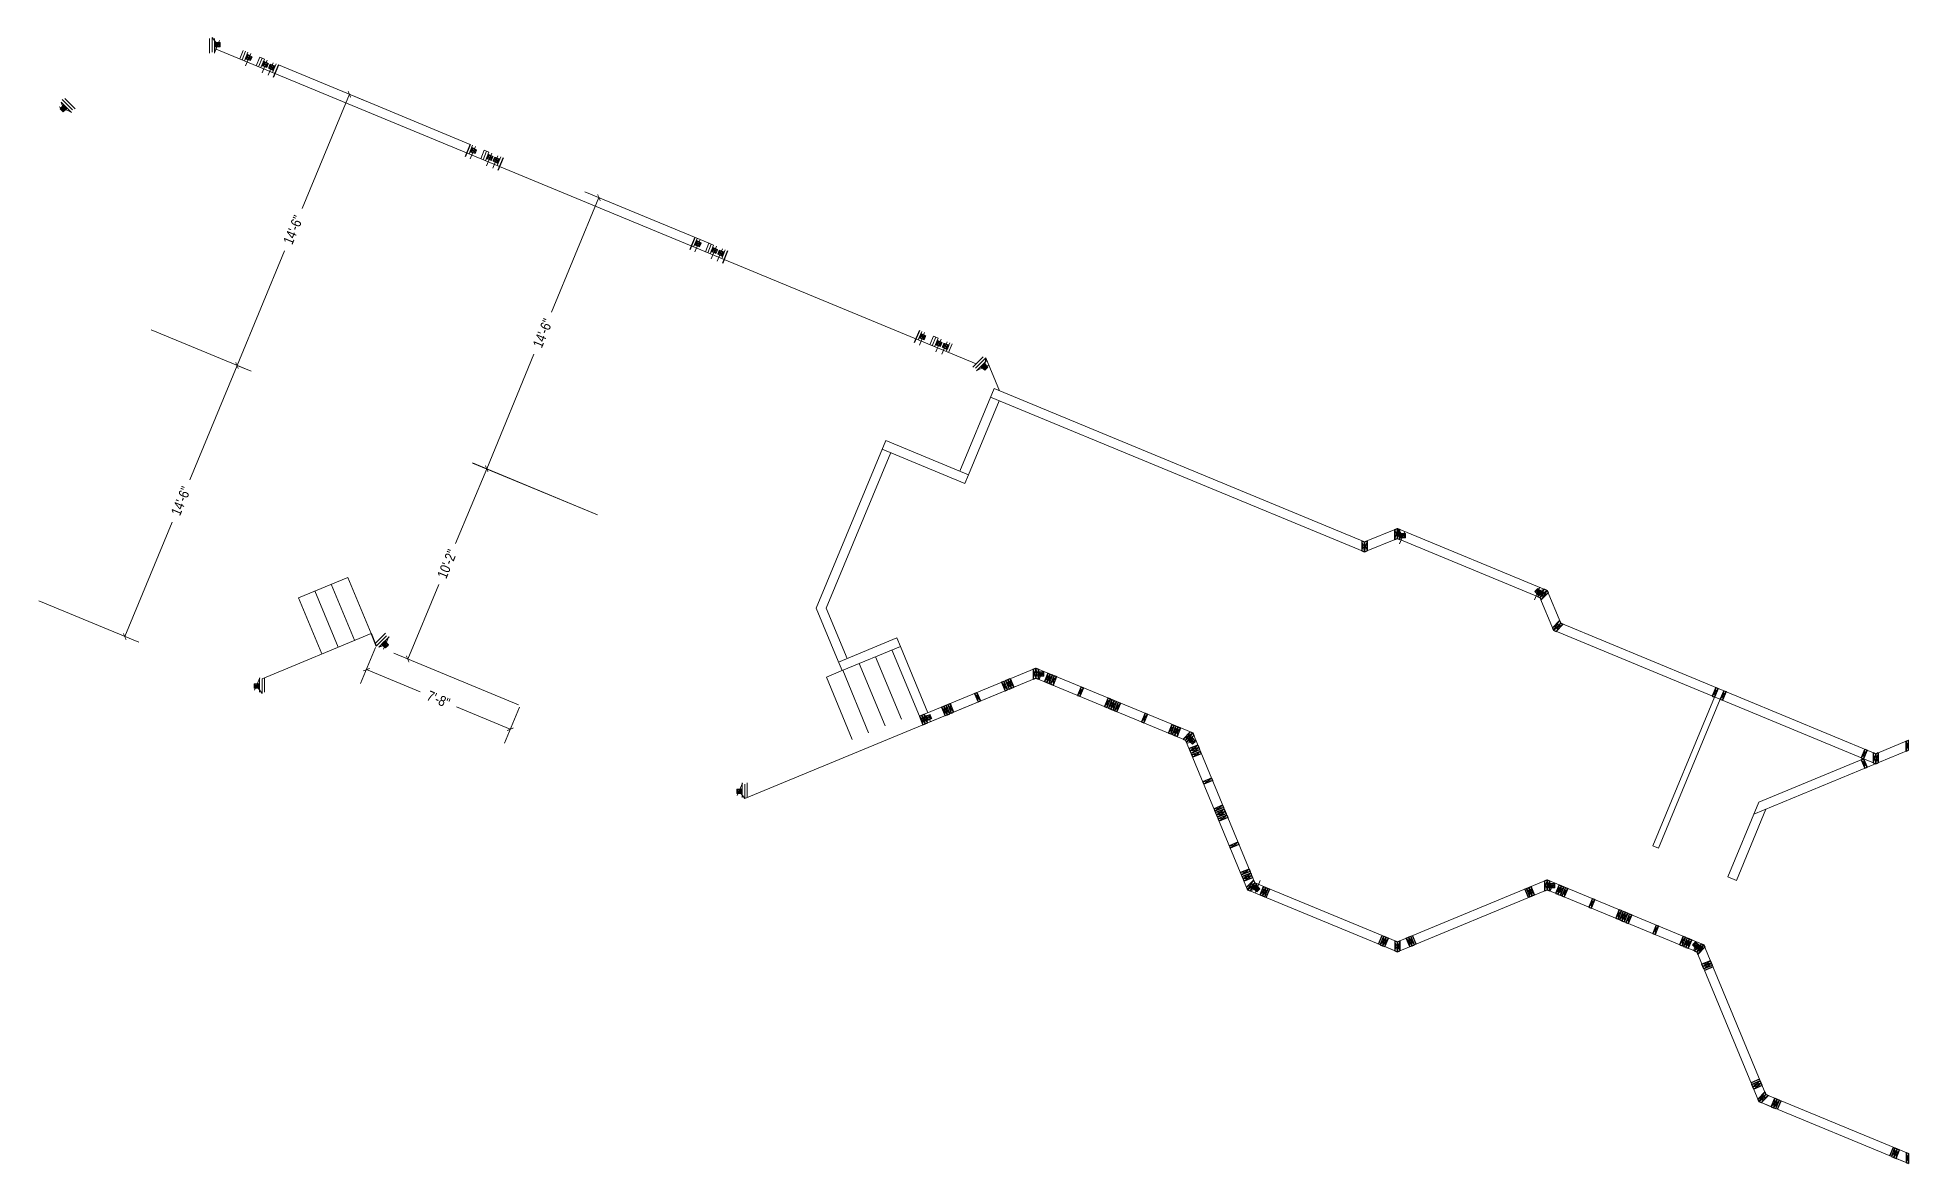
# Model space of a CAD drawing. Header units: inches. Extents: x 22832 to 50984, y 11340 to 27275.
# Drawn here: x 23457 to 24565, y 13464 to 14131 of the extents above; entities that cross this region are included whole.
import ezdxf

# ---------------------------------------------------------------- set-up
doc = ezdxf.new("R2010")
doc.units = ezdxf.units.IN
doc.header["$MEASUREMENT"] = 0
doc.layers.get('0').update_dxf_attribs({"color": 8, "lineweight": 9})
for name, color, linetype, lineweight in [('BEAM SEAT', 7, 'Continuous', 20), ('BOTTOM PLATES', 7, 'Continuous', 20), ('FOUNDATION', 7, 'Continuous', 30), ('WALL FRAMING', 7, 'Continuous', 30)]:
    doc.layers.add(name, color=color, linetype=linetype, lineweight=lineweight)
doc.layers.add('DIMENSIONS', color=3, linetype='Continuous')
doc.styles.add('ARCHENTLTD', font='technical.ttf', dxfattribs={"height": 6})
doc.dimstyles.new('ARCHENTLTD', dxfattribs={"dimscale": 0.05, "dimtxt": 6, "dimasz": 3, "dimexe": 9, "dimexo": 1, "dimgap": 2.5, "dimtad": 0, "dimdec": 1, "dimzin": 1, "dimdsep": 46, "dimlunit": 4, "dimtxsty": 'ARCHENTLTD', "dimblk": 'ARCHTICK', "dimcen": 6, "dimclrd": 256, "dimclre": 256, "dimclrt": 256, "dimazin": 0, "dimtfac": 1, "dimtdec": 1, "dimtofl": 0, "dimtmove": 1, "dimatfit": 3, "dimldrblk": 'ARCHTICK', "dimfxl": 1, "dimfrac": 2, "dimtolj": 1, "dimtzin": 0, "dimlwd": 9, "dimlwe": 9, "dimarcsym": 0})

msp = doc.modelspace()

# ---------------------------------------------------------------- blocks, each defined once
blk = doc.blocks.new('_ArchTick')
at = {"color": 0, "linetype": 'ByBlock', "const_width": 0.15}
blk.add_lwpolyline([(-0.5, -0.5), (0.5, 0.5)], dxfattribs=at)
blk = doc.blocks.new('*D18')
at = {"layer": 'DIMENSIONS', "lineweight": 9}
for p, q in [((23789.5, 14035.9), (23761.4, 13968.1)), ((23855.1, 14008.7), (23781.2, 14039.3)), ((23723, 13875.3), (23751, 13943.1)), ((23788.6, 13848.1), (23714.6, 13878.7))]:
    blk.add_line(p, q, dxfattribs=at)
at = {"layer": 'DIMENSIONS', "lineweight": 9, "xscale": 3, "yscale": 3, "zscale": 3}
for p, rotation in [((23789.5, 14035.9), 67.49999999999942), ((23723, 13875.3), 247.4999999999994)]:
    blk.add_blockref('_ArchTick', p, dxfattribs=dict(at, rotation=rotation))
at = {"layer": 'DIMENSIONS', "lineweight": 9, "insert": (23756.2, 13955.6), "char_height": 6, "attachment_point": 5, "rotation": 67.5, "style": 'ARCHENTLTD'}
blk.add_mtext('\\A1;14\'-6"', dxfattribs=at)
blk = doc.blocks.new('*D19')
at = {"layer": 'DIMENSIONS', "lineweight": 9}
for p, q in [((23788.6, 13848.1), (23714.6, 13878.8)), ((23723, 13875.3), (23704.6, 13831.1)), ((23676.2, 13762.6), (23694.6, 13806.8)), ((23741.8, 13735.4), (23667.9, 13766))]:
    blk.add_line(p, q, dxfattribs=at)
at = {"layer": 'DIMENSIONS', "lineweight": 9, "xscale": 3, "yscale": 3, "zscale": 3}
for p, rotation in [((23723, 13875.3), 67.49033856407726), ((23676.2, 13762.6), 247.4903385640773)]:
    blk.add_blockref('_ArchTick', p, dxfattribs=dict(at, rotation=rotation))
at = {"layer": 'DIMENSIONS', "lineweight": 9, "insert": (23699.6, 13818.9), "char_height": 6, "attachment_point": 5, "rotation": 67.4903, "style": 'ARCHENTLTD'}
blk.add_mtext('\\A1;10\'-2"', dxfattribs=at)
blk = doc.blocks.new('*D20')
at = {"layer": 'DIMENSIONS', "lineweight": 9}
for p, q in [((23524.3, 13957.6), (23583.5, 13933.1)), ((23575.1, 13936.5), (23547.1, 13868.8)), ((23508.6, 13775.9), (23536.7, 13843.7)), ((23457.8, 13797), (23516.9, 13772.5))]:
    blk.add_line(p, q, dxfattribs=at)
at = {"layer": 'DIMENSIONS', "lineweight": 9, "xscale": 3, "yscale": 3, "zscale": 3}
for p, rotation in [((23575.1, 13936.5), 67.50000000000088), ((23508.6, 13775.9), 247.5000000000009)]:
    blk.add_blockref('_ArchTick', p, dxfattribs=dict(at, rotation=rotation))
at = {"layer": 'DIMENSIONS', "lineweight": 9, "insert": (23541.9, 13856.2), "char_height": 6, "attachment_point": 5, "rotation": 67.5, "style": 'ARCHENTLTD'}
blk.add_mtext('\\A1;14\'-6"', dxfattribs=at)
blk = doc.blocks.new('*D21')
at = {"layer": 'DIMENSIONS', "lineweight": 9}
for p, q in [((23641.7, 14097.1), (23613.6, 14029.4)), ((23642.6, 14096.7), (23650, 14093.7)), ((23575.1, 13936.5), (23603.2, 14004.3)), ((23576.1, 13936.1), (23583.5, 13933.1))]:
    blk.add_line(p, q, dxfattribs=at)
at = {"layer": 'DIMENSIONS', "lineweight": 9, "xscale": 3, "yscale": 3, "zscale": 3}
for p, rotation in [((23641.7, 14097.1), 67.49999999999942), ((23575.1, 13936.5), 247.4999999999994)]:
    blk.add_blockref('_ArchTick', p, dxfattribs=dict(at, rotation=rotation))
at = {"layer": 'DIMENSIONS', "lineweight": 9, "insert": (23608.4, 14016.8), "char_height": 6, "attachment_point": 5, "rotation": 67.5, "style": 'ARCHENTLTD'}
blk.add_mtext('\\A1;14\'-6"', dxfattribs=at)
blk = doc.blocks.new('*D22')
at = {"layer": 'DIMENSIONS', "lineweight": 9}
for p, q in [((23657.2, 13769.4), (23648.3, 13748)), ((23651.8, 13756.3), (23683.6, 13743.1)), ((23737, 13721), (23705.1, 13734.2)), ((23742.4, 13734.1), (23733.5, 13712.7))]:
    blk.add_line(p, q, dxfattribs=at)
at = {"layer": 'DIMENSIONS', "lineweight": 9, "xscale": 3, "yscale": 3, "zscale": 3}
for p, rotation in [((23651.8, 13756.3), 157.4999999999993), ((23737, 13721), 337.4999999999993)]:
    blk.add_blockref('_ArchTick', p, dxfattribs=dict(at, rotation=rotation))
at = {"layer": 'DIMENSIONS', "lineweight": 9, "insert": (23694.4, 13738.7), "char_height": 6, "attachment_point": 5, "rotation": 337.5, "style": 'ARCHENTLTD'}
blk.add_mtext('\\A1;7\'-8"', dxfattribs=at)

# ---------------------------------------------------------------- dimensions: what is measured, and where the dimension line sits
at = {"layer": 'DIMENSIONS', "lineweight": 9}
for p1, p2, distance, picture, middle in [((23575.14098, 13936.53118), (23641.66031, 14097.12304), 0, '*D21', (23608.40065, 14016.82711)), ((23789.48103, 13847.74862), (23856.00036, 14008.34048), 72, '*D18', (23756.22137, 13955.59776)), ((23523.40373, 13957.96145), (23456.8844, 13797.36959), 56, '*D20', (23541.88132, 13856.23525)), ((23789.48103, 13847.74862), (23742.76141, 13735.01124), -72.01214, '*D19', (23699.59532, 13818.949)), ((23657.55664, 13770.27793), (23742.77113, 13734.98093), -15.11172, '*D22', (23694.38088, 13738.66801))]:
    dim = msp.add_aligned_dim(p1=p1, p2=p2, distance=distance, dimstyle='ARCHENTLTD', override={"dimscale": 1, "dimtol": 0, "dimtix": 0, "dimtofl": 0, "dimtmove": 1, "dimatfit": 3}, dxfattribs=at)
    dim.commit()
    dim.dimension.update_dxf_attribs({"geometry": picture, "text_midpoint": middle})

# ---------------------------------------------------------------- linework, layer by layer
for p, q in [((23561.87683, 14127.60535), (23561.87683, 14125.35454)), ((23562.01503, 14127.60729), (23561.87882, 14127.60729)), ((23562.01503, 14127.39425), (23562.01503, 14127.60729)), ((23562.01582, 14127.3903), (23562.01582, 14125.44134)), ((23562.15567, 14125.43936), (23562.0171, 14125.43936)), ((23562.29213, 14125.19278), (23562.0526, 14125.19278)), ((23562.23678, 14125.33876), (23562.12775, 14125.33876)), ((23562.15481, 14127.4337), (23562.15481, 14125.43936)), ((23562.23352, 14125.33812), (23565.09752, 14125.33812)), ((23565.09752, 14125.19894), (23562.25449, 14125.02381)), ((23562.2924, 14127.53931), (23565.09752, 14127.53931)), ((23562.29381, 14127.70265), (23565.09681, 14127.70265)), ((23562.29381, 14127.13981), (23562.29381, 14127.41884)), ((23562.29381, 14125.57114), (23562.29381, 14127.14964)), ((23562.29381, 14125.40837), (23562.29381, 14125.59302)), ((23565.09681, 14125.19245), (23562.29381, 14125.19245)), ((23562.30087, 14127.43216), (23562.30087, 14127.54207)), ((23562.30087, 14125.40672), (23562.30087, 14125.34392)), ((23562.4166, 14127.22855), (23562.4166, 14125.61887)), ((23565.09752, 14127.69852), (23562.44403, 14127.85773)), ((23562.88627, 14127.23644), (23562.88627, 14125.61887)), ((23564.44291, 14127.22855), (23564.44291, 14125.61887)), ((23564.91259, 14127.23644), (23564.91259, 14125.61887)), ((23565.09681, 14127.70265), (23565.09681, 14127.31282)), ((23565.09681, 14127.15803), (23565.09681, 14125.74773)), ((23565.09681, 14125.58004), (23565.09681, 14125.19245)), ((23565.09752, 14127.36418), (23565.09752, 14125.48551)), ((23580.10489, 14118.38301), (23580.96624, 14120.46249)), ((23580.3156, 14118.5285), (23581.06144, 14120.32911)), ((23580.4274, 14118.43522), (23581.19061, 14120.27775)), ((23581.1914, 14120.27742), (23581.06337, 14120.33045)), ((23581.41183, 14120.45301), (23581.19053, 14120.54467)), ((23581.30483, 14120.33933), (23581.2041, 14120.38105)), ((23581.33088, 14120.25319), (23581.26021, 14120.0826)), ((23581.30207, 14120.34116), (23583.94805, 14119.24516)), ((23581.33804, 14120.25201), (23581.36207, 14120.31003)), ((23584.00315, 14119.38001), (23581.41351, 14120.45267)), ((23584.00131, 14119.37375), (23581.44172, 14120.62352)), ((23580.23183, 14118.32834), (23580.10599, 14118.38046)), ((23580.31335, 14118.52516), (23580.23183, 14118.32834)), ((23580.45289, 14118.13355), (23583.04254, 14117.06089)), ((23580.5141, 14118.28499), (23583.10569, 14117.21152)), ((23580.56293, 14118.38075), (23580.52087, 14118.2792)), ((23583.04476, 14117.06443), (23580.53234, 14117.93279)), ((23580.66828, 14118.65355), (23580.5615, 14118.39576)), ((23581.26859, 14120.10281), (23580.66452, 14118.64447)), ((23580.74777, 14118.52458), (23581.36377, 14120.01172)), ((23581.17868, 14118.33755), (23581.79769, 14119.83198)), ((23582.61984, 14117.74914), (23583.23584, 14119.23628)), ((23583.04254, 14117.06089), (23583.19172, 14117.42104)), ((23583.05075, 14117.56211), (23583.66976, 14119.05655)), ((23583.17271, 14117.37332), (23583.89165, 14119.10899)), ((23583.25095, 14117.56405), (23583.79065, 14118.867)), ((23583.85482, 14119.02193), (23584.00315, 14119.38001)), ((23589.93256, 14114.31016), (23589.80672, 14114.36228)), ((23590.01409, 14114.50699), (23589.93256, 14114.31016)), ((23590.01634, 14114.51033), (23590.76217, 14116.31094)), ((23590.12814, 14114.41704), (23590.89134, 14116.25957)), ((23590.15363, 14114.11538), (23592.74327, 14113.04271)), ((23590.21484, 14114.26682), (23592.80643, 14113.19335)), ((23590.26367, 14114.36257), (23590.22161, 14114.26103)), ((23592.7455, 14113.04626), (23590.23307, 14113.91461)), ((23590.36902, 14114.63537), (23590.26224, 14114.37758)), ((23590.96932, 14116.08464), (23590.36526, 14114.62629)), ((23590.44851, 14114.5064), (23591.0645, 14115.99354)), ((23590.89213, 14116.25925), (23590.76411, 14116.31228)), ((23590.87941, 14114.31937), (23591.49842, 14115.81381)), ((23591.11257, 14116.43483), (23590.89127, 14116.5265)), ((23591.00556, 14116.32115), (23590.90483, 14116.36287)), ((23591.03161, 14116.23501), (23590.96095, 14116.06442)), ((23591.0028, 14116.32299), (23593.64879, 14115.22698)), ((23591.03877, 14116.23383), (23591.0628, 14116.29186)), ((23593.70388, 14115.36183), (23591.11424, 14116.4345)), ((23593.70205, 14115.35557), (23591.14246, 14116.60535)), ((23592.32058, 14113.73096), (23592.93657, 14115.21811)), ((23592.74327, 14113.04271), (23592.89245, 14113.40287)), ((23592.75148, 14113.54394), (23593.3705, 14115.03837)), ((23592.87345, 14113.35515), (23593.59238, 14115.09081)), ((23592.95169, 14113.54587), (23593.49139, 14114.84883)), ((23593.55556, 14115.00375), (23593.70388, 14115.36183)), ((23593.73301, 14112.63275), (23593.88219, 14112.9929)), ((23596.32266, 14111.56008), (23593.73301, 14112.63275)), ((23593.73395, 14112.63683), (23596.12452, 14111.47429)), ((23596.38646, 14111.71045), (23593.79487, 14112.78392)), ((23593.86189, 14112.94572), (23594.58083, 14114.68138)), ((23593.94143, 14113.13591), (23594.48113, 14114.43886)), ((23594.08163, 14112.99297), (23594.70064, 14114.4874)), ((23594.51857, 14112.82052), (23595.13457, 14114.30767)), ((23594.5453, 14114.59378), (23594.69363, 14114.95187)), ((23597.28322, 14113.72155), (23594.63723, 14114.81755)), ((23594.69049, 14114.94614), (23597.38412, 14114.01997)), ((23594.69363, 14114.95187), (23597.28327, 14113.8792)), ((23595.9537, 14112.21753), (23596.57271, 14113.71197)), ((23596.41964, 14111.81268), (23596.37758, 14111.71114)), ((23596.39064, 14112.04509), (23597.00664, 14113.53223)), ((23596.53804, 14112.08008), (23596.43127, 14111.82229)), ((23597.13835, 14113.52934), (23596.53428, 14112.071)), ((23596.55399, 14111.75537), (23597.31719, 14113.5979)), ((23596.69824, 14111.73832), (23596.61671, 14111.5415)), ((23596.61671, 14111.5415), (23596.74254, 14111.48937)), ((23596.69901, 14111.74227), (23597.44485, 14113.54288)), ((23596.74513, 14111.4904), (23597.60647, 14113.56988)), ((23597.20064, 14113.67972), (23597.12998, 14113.50913)), ((23597.19474, 14113.68395), (23597.21878, 14113.74197)), ((23597.27996, 14113.72221), (23597.3807, 14113.68048)), ((23597.28468, 14113.87826), (23597.50599, 14113.78659)), ((23597.3164, 14113.59823), (23597.44442, 14113.5452)), ((23470.39687, 14088.46309), (23472.3789, 14090.44511)), ((23470.67094, 14088.18902), (23470.39687, 14088.46309)), ((23470.40096, 14088.458), (23472.28745, 14090.59216)), ((23472.52453, 14090.38473), (23470.49938, 14088.35958)), ((23471.93202, 14086.92694), (23470.6036, 14088.25536)), ((23471.78675, 14087.07321), (23470.78951, 14088.07045)), ((23471.97246, 14087.14804), (23470.82867, 14088.29183)), ((23472.29899, 14087.48573), (23471.16078, 14088.62394)), ((23472.17185, 14086.68811), (23471.8962, 14086.96376)), ((23474.03937, 14088.78662), (23472.05586, 14086.80311)), ((23472.16844, 14086.69053), (23474.15731, 14088.45425)), ((23474.15388, 14088.67013), (23472.17185, 14086.68811)), ((23473.40528, 14088.58086), (23472.26149, 14089.72465)), ((23472.38032, 14090.44606), (23472.5497, 14090.61543)), ((23472.52542, 14090.2886), (23472.48101, 14090.33301)), ((23472.52268, 14090.38198), (23472.59978, 14090.45908)), ((23472.53158, 14090.29243), (23472.66215, 14090.16187)), ((23473.73181, 14088.91855), (23472.5936, 14090.05676)), ((23472.64667, 14090.17734), (23473.76284, 14089.06117)), ((23472.65117, 14090.3682), (23472.74915, 14090.46618)), ((23474.06199, 14088.95859), (23472.65177, 14090.3688)), ((23474.12958, 14089.08756), (23472.75145, 14090.46569)), ((23474.37993, 14089.03378), (23472.78836, 14090.62534)), ((23473.75589, 14089.06812), (23473.95319, 14088.87082)), ((23473.95762, 14088.8564), (23474.03534, 14088.77868)), ((23474.13293, 14089.08533), (23474.28358, 14088.93469)), ((23474.28358, 14088.93469), (23474.37989, 14089.031)), ((23713.14354, 14063.2766), (23714.00489, 14065.35608)), ((23713.35425, 14063.42209), (23714.10009, 14065.2227)), ((23713.46606, 14063.3288), (23714.22926, 14065.17134)), ((23714.30724, 14064.9964), (23713.70317, 14063.53805)), ((23713.78642, 14063.41816), (23714.40242, 14064.90531)), ((23714.23005, 14065.17101), (23714.10203, 14065.22404)), ((23714.21733, 14063.23113), (23714.83634, 14064.72557)), ((23714.45049, 14065.34659), (23714.22919, 14065.43826)), ((23714.34348, 14065.23291), (23714.24275, 14065.27464)), ((23714.36953, 14065.14678), (23714.29887, 14064.97618)), ((23714.34072, 14065.23475), (23716.9867, 14064.13874)), ((23714.37669, 14065.1456), (23714.40072, 14065.20362)), ((23717.0418, 14064.2736), (23714.45216, 14065.34626)), ((23717.03997, 14064.26733), (23714.48038, 14065.51711)), ((23713.27048, 14063.22192), (23713.14464, 14063.27404)), ((23713.35201, 14063.41875), (23713.27048, 14063.22192)), ((23713.49155, 14063.02714), (23716.08119, 14061.95447)), ((23713.55276, 14063.17858), (23716.14434, 14062.10511)), ((23713.60158, 14063.27433), (23713.55953, 14063.17279)), ((23716.08342, 14061.95802), (23713.57099, 14062.82637)), ((23713.70694, 14063.54713), (23713.60016, 14063.28935)), ((23715.65849, 14062.64272), (23716.27449, 14064.12987)), ((23716.08119, 14061.95447), (23716.23037, 14062.31463)), ((23716.0894, 14062.4557), (23716.70841, 14063.95013)), ((23716.21136, 14062.26691), (23716.9303, 14064.00257)), ((23716.28961, 14062.45764), (23716.82931, 14063.76059)), ((23716.89348, 14063.91551), (23717.0418, 14064.2736)), ((23722.97121, 14059.20374), (23722.84538, 14059.25587)), ((23723.05274, 14059.40057), (23722.97121, 14059.20374)), ((23723.05499, 14059.40391), (23723.80082, 14061.20452)), ((23723.16679, 14059.31063), (23723.92999, 14061.15316)), ((23723.19228, 14059.00896), (23725.78192, 14057.9363)), ((23723.25349, 14059.1604), (23725.84508, 14058.08693)), ((23723.30232, 14059.25615), (23723.26026, 14059.15461)), ((23725.78415, 14057.93984), (23723.27172, 14058.8082)), ((23723.40767, 14059.52896), (23723.30089, 14059.27117)), ((23724.00798, 14060.97822), (23723.40391, 14059.51988)), ((23723.48716, 14059.39999), (23724.10315, 14060.88713)), ((23723.93079, 14061.15283), (23723.80276, 14061.20586)), ((23723.91806, 14059.21296), (23724.53708, 14060.70739)), ((23724.15122, 14061.32842), (23723.92992, 14061.42008)), ((23724.04422, 14061.21474), (23723.94349, 14061.25646)), ((23724.07026, 14061.1286), (23723.9996, 14060.95801)), ((23724.04145, 14061.21657), (23726.68744, 14060.12057)), ((23724.07742, 14061.12742), (23724.10146, 14061.18544)), ((23726.74254, 14060.25542), (23724.15289, 14061.32808)), ((23726.7407, 14060.24916), (23724.18111, 14061.49893)), ((23725.35923, 14058.62455), (23725.97522, 14060.11169)), ((23725.78192, 14057.9363), (23725.9311, 14058.29645)), ((23725.79013, 14058.43752), (23726.40915, 14059.93195)), ((23725.99034, 14058.43946), (23726.53004, 14059.74241)), ((23726.59421, 14059.89734), (23726.74254, 14060.25542)), ((23726.77167, 14057.52633), (23726.92085, 14057.88649)), ((23729.36131, 14056.45367), (23726.77167, 14057.52633)), ((23726.7726, 14057.53042), (23729.16317, 14056.36788)), ((23729.42511, 14056.60404), (23726.83352, 14057.67751)), ((23726.90054, 14057.83931), (23727.61948, 14059.57497)), ((23726.98008, 14058.02949), (23727.51978, 14059.33245)), ((23727.12028, 14057.88656), (23727.7393, 14059.38099)), ((23727.55722, 14057.71411), (23728.17322, 14059.20125)), ((23727.58396, 14059.48737), (23727.73228, 14059.84545)), ((23730.32187, 14058.61514), (23727.67588, 14059.71114)), ((23727.72915, 14059.83973), (23730.42278, 14058.91355)), ((23727.73228, 14059.84545), (23730.32192, 14058.77279)), ((23728.99235, 14057.11112), (23729.61137, 14058.60555)), ((23729.45829, 14056.70627), (23729.41623, 14056.60473)), ((23729.42929, 14056.93867), (23730.04529, 14058.42582)), ((23729.5767, 14056.97366), (23729.46992, 14056.71588)), ((23730.177, 14058.42293), (23729.57294, 14056.96458)), ((23729.59264, 14056.64895), (23730.35584, 14058.49149)), ((23729.73689, 14056.63191), (23729.65536, 14056.43508)), ((23729.65536, 14056.43508), (23729.7812, 14056.38296)), ((23729.73766, 14056.63586), (23730.4835, 14058.43647)), ((23729.78378, 14056.38399), (23730.64513, 14058.46347)), ((23730.23929, 14058.57331), (23730.16863, 14058.40271)), ((23730.23339, 14058.57753), (23730.25743, 14058.63556)), ((23730.31862, 14058.61579), (23730.41935, 14058.57407)), ((23730.32334, 14058.77184), (23730.54464, 14058.68018)), ((23730.35505, 14058.49181), (23730.48308, 14058.43878)), ((23846.1822, 14008.17018), (23847.04355, 14010.24966)), ((23846.39291, 14008.31567), (23847.13874, 14010.11628)), ((23846.50471, 14008.22239), (23847.26791, 14010.06492)), ((23847.34589, 14009.88999), (23846.74183, 14008.43164)), ((23846.82508, 14008.31175), (23847.44107, 14009.79889)), ((23847.2687, 14010.06459), (23847.14068, 14010.11762)), ((23847.25598, 14008.12472), (23847.87499, 14009.61915)), ((23847.48914, 14010.24018), (23847.26784, 14010.33184)), ((23847.38214, 14010.1265), (23847.2814, 14010.16822)), ((23847.40818, 14010.04036), (23847.33752, 14009.86977)), ((23847.37937, 14010.12833), (23850.02536, 14009.03233)), ((23847.41534, 14010.03918), (23847.43938, 14010.09721)), ((23850.08045, 14009.16718), (23847.49081, 14010.23985)), ((23850.07862, 14009.16092), (23847.51903, 14010.4107)), ((23846.30913, 14008.11551), (23846.18329, 14008.16763)), ((23846.39066, 14008.31233), (23846.30913, 14008.11551)), ((23846.5302, 14007.92073), (23849.11984, 14006.84806)), ((23846.59141, 14008.07217), (23849.183, 14006.9987)), ((23846.64024, 14008.16792), (23846.59818, 14008.06638)), ((23849.12207, 14006.85161), (23846.60964, 14007.71996)), ((23846.74559, 14008.44072), (23846.63881, 14008.18293)), ((23848.69715, 14007.53631), (23849.31314, 14009.02345)), ((23849.11984, 14006.84806), (23849.26902, 14007.20821)), ((23849.12805, 14007.34928), (23849.74707, 14008.84372)), ((23849.25002, 14007.16049), (23849.96895, 14008.89616)), ((23849.32826, 14007.35122), (23849.86796, 14008.65417)), ((23849.93213, 14008.8091), (23850.08045, 14009.16718)), ((23856.00987, 14004.09733), (23855.88403, 14004.14945)), ((23856.0914, 14004.29416), (23856.00987, 14004.09733)), ((23856.09364, 14004.2975), (23856.83948, 14006.09811)), ((23856.20544, 14004.20421), (23856.96865, 14006.04675)), ((23856.23094, 14003.90255), (23858.82058, 14002.82988)), ((23856.29214, 14004.05399), (23858.88373, 14002.98052)), ((23856.34097, 14004.14974), (23856.29891, 14004.0482)), ((23858.82281, 14002.83343), (23856.31038, 14003.70178)), ((23856.44632, 14004.42254), (23856.33954, 14004.16476)), ((23857.04663, 14005.87181), (23856.44256, 14004.41346)), ((23856.52581, 14004.29357), (23857.14181, 14005.78071)), ((23856.96944, 14006.04642), (23856.84141, 14006.09945)), ((23856.95672, 14004.10654), (23857.57573, 14005.60098)), ((23857.18987, 14006.222), (23856.96857, 14006.31367)), ((23857.08287, 14006.10832), (23856.98214, 14006.15005)), ((23857.10892, 14006.02219), (23857.03825, 14005.85159)), ((23857.08011, 14006.11016), (23859.72609, 14005.01415)), ((23857.11608, 14006.02101), (23857.14011, 14006.07903)), ((23859.78119, 14005.14901), (23857.19155, 14006.22167)), ((23859.77935, 14005.14274), (23857.21977, 14006.39252)), ((23858.39788, 14003.51813), (23859.01388, 14005.00528)), ((23858.82058, 14002.82988), (23858.96976, 14003.19004)), ((23858.82879, 14003.33111), (23859.4478, 14004.82554)), ((23859.02899, 14003.33304), (23859.56869, 14004.636)), ((23859.63287, 14004.79092), (23859.78119, 14005.14901)), ((23859.81032, 14002.41992), (23859.9595, 14002.78007)), ((23862.39996, 14001.34725), (23859.81032, 14002.41992)), ((23859.81125, 14002.424), (23862.20183, 14001.26147)), ((23862.46377, 14001.49762), (23859.87218, 14002.57109)), ((23859.9392, 14002.73289), (23860.65813, 14004.46855)), ((23860.01874, 14002.92308), (23860.55844, 14004.22603)), ((23860.15893, 14002.78014), (23860.77795, 14004.27458)), ((23860.59588, 14002.6077), (23861.21187, 14004.09484)), ((23860.62261, 14004.38096), (23860.77093, 14004.73904)), ((23863.36052, 14003.50872), (23860.71454, 14004.60473)), ((23860.7678, 14004.73332), (23863.46143, 14003.80714)), ((23860.77093, 14004.73904), (23863.36057, 14003.66638)), ((23862.031, 14002.00471), (23862.65002, 14003.49914)), ((23862.49694, 14001.59985), (23862.45488, 14001.49831)), ((23862.46795, 14001.83226), (23863.08394, 14003.3194)), ((23862.61535, 14001.86725), (23862.50857, 14001.60946)), ((23863.21566, 14003.31652), (23862.61159, 14001.85817)), ((23862.6313, 14001.54254), (23863.3945, 14003.38507)), ((23862.77554, 14001.52549), (23862.69401, 14001.32867)), ((23862.69401, 14001.32867), (23862.81985, 14001.27654)), ((23862.77632, 14001.52944), (23863.52215, 14003.33005)), ((23862.82243, 14001.27757), (23863.68378, 14003.35705)), ((23863.27794, 14003.46689), (23863.20728, 14003.2963)), ((23863.27205, 14003.47112), (23863.29608, 14003.52914)), ((23863.35727, 14003.50938), (23863.458, 14003.46766)), ((23863.36199, 14003.66543), (23863.58329, 14003.57376)), ((23863.3937, 14003.3854), (23863.52173, 14003.33237)), ((23979.22085, 13953.06377), (23980.0822, 13955.14325)), ((23979.43156, 13953.20926), (23980.1774, 13955.00987)), ((23979.54336, 13953.11598), (23980.30656, 13954.95851)), ((23980.38455, 13954.78357), (23979.78048, 13953.32522)), ((23979.86373, 13953.20533), (23980.47972, 13954.69248)), ((23980.30736, 13954.95818), (23980.17933, 13955.01121)), ((23980.29463, 13953.01831), (23980.91365, 13954.51274)), ((23980.52779, 13955.13376), (23980.30649, 13955.22543)), ((23980.42079, 13955.02008), (23980.32006, 13955.06181)), ((23980.44683, 13954.93395), (23980.37617, 13954.76335)), ((23980.41802, 13955.02192), (23983.06401, 13953.92592)), ((23980.45399, 13954.93277), (23980.47803, 13954.99079)), ((23983.11911, 13954.06077), (23980.52946, 13955.13343)), ((23983.11727, 13954.05451), (23980.55768, 13955.30428)), ((23981.7358, 13952.4299), (23982.35179, 13953.91704)), ((23982.97078, 13953.70268), (23983.11911, 13954.06077)), ((23979.34778, 13953.00909), (23979.22195, 13953.06122)), ((23979.42931, 13953.20592), (23979.34778, 13953.00909)), ((23979.56885, 13952.81431), (23982.15849, 13951.74165)), ((23979.63006, 13952.96575), (23982.22165, 13951.89228)), ((23979.67889, 13953.0615), (23979.63683, 13952.95996)), ((23982.16072, 13951.74519), (23979.64829, 13952.61355)), ((23979.78424, 13953.3343), (23979.67746, 13953.07652)), ((23982.15849, 13951.74165), (23982.30768, 13952.1018)), ((23982.1667, 13952.24287), (23982.78572, 13953.7373)), ((23982.28867, 13952.05408), (23983.0076, 13953.78974)), ((23982.36691, 13952.24481), (23982.90661, 13953.54776)), ((23989.04852, 13948.99092), (23988.92268, 13949.04304)), ((23989.13005, 13949.18774), (23989.04852, 13948.99092)), ((23989.13229, 13949.19108), (23989.87813, 13950.99169)), ((23989.2441, 13949.0978), (23990.0073, 13950.94033)), ((23989.26959, 13948.79613), (23991.85923, 13947.72347)), ((23989.3308, 13948.94758), (23991.92238, 13947.87411)), ((23989.37963, 13949.04333), (23989.33757, 13948.94178)), ((23991.86146, 13947.72701), (23989.34903, 13948.59537)), ((23989.48498, 13949.31613), (23989.3782, 13949.05834)), ((23990.08528, 13950.7654), (23989.48121, 13949.30705)), ((23989.56446, 13949.18716), (23990.18046, 13950.6743)), ((23990.00809, 13950.94), (23989.88007, 13950.99303)), ((23989.99537, 13949.00013), (23990.61438, 13950.49456)), ((23990.22853, 13951.11559), (23990.00723, 13951.20725)), ((23990.12152, 13951.00191), (23990.02079, 13951.04363)), ((23990.14757, 13950.91577), (23990.07691, 13950.74518)), ((23990.11876, 13951.00374), (23992.76474, 13949.90774)), ((23990.15473, 13950.91459), (23990.17876, 13950.97261)), ((23992.81984, 13950.04259), (23990.2302, 13951.11526)), ((23992.81801, 13950.03633), (23990.25842, 13951.28611)), ((23991.43653, 13948.41172), (23992.05253, 13949.89886)), ((23991.85923, 13947.72347), (23992.00841, 13948.08362)), ((23991.86744, 13948.22469), (23992.48645, 13949.71913)), ((23992.06765, 13948.22663), (23992.60735, 13949.52958)), ((23992.67152, 13949.68451), (23992.81984, 13950.04259)), ((23992.84897, 13947.31351), (23992.99815, 13947.67366)), ((23995.43861, 13946.24084), (23992.84897, 13947.31351)), ((23992.8499, 13947.31759), (23995.24048, 13946.15505)), ((23995.50242, 13946.39121), (23992.91083, 13947.46468)), ((23992.97785, 13947.62648), (23993.69678, 13949.36214)), ((23993.05739, 13947.81667), (23993.59709, 13949.11962)), ((23993.19759, 13947.67373), (23993.8166, 13949.16816)), ((23993.63453, 13947.50128), (23994.25052, 13948.98842)), ((23993.66126, 13949.27454), (23993.80958, 13949.63263)), ((23996.39917, 13948.40231), (23993.75319, 13949.49831)), ((23993.80645, 13949.6269), (23996.50008, 13948.70072)), ((23993.80958, 13949.63263), (23996.39923, 13948.55996)), ((23995.06966, 13946.89829), (23995.68867, 13948.39272)), ((23995.5356, 13946.49344), (23995.49354, 13946.3919)), ((23995.5066, 13946.72584), (23996.12259, 13948.21299)), ((23995.654, 13946.76083), (23995.54722, 13946.50305)), ((23996.25431, 13948.2101), (23995.65024, 13946.75175)), ((23995.66995, 13946.43613), (23996.43315, 13948.27866)), ((23995.81419, 13946.41908), (23995.73266, 13946.22225)), ((23995.73266, 13946.22225), (23995.8585, 13946.17013)), ((23995.81497, 13946.42303), (23996.5608, 13948.22364)), ((23995.86108, 13946.17116), (23996.72243, 13948.25064)), ((23996.3166, 13948.36048), (23996.24593, 13948.18988)), ((23996.3107, 13948.3647), (23996.33473, 13948.42273)), ((23996.39592, 13948.40297), (23996.49665, 13948.36124)), ((23996.40064, 13948.55901), (23996.62194, 13948.46735)), ((23996.43236, 13948.27899), (23996.56038, 13948.22596)), ((24017.41811, 13937.65649), (24015.82655, 13936.06493)), ((24016.00583, 13935.65688), (24015.83646, 13935.82626)), ((24017.99389, 13933.67753), (24015.85973, 13935.56401)), ((24016.08369, 13935.92773), (24015.98571, 13936.02572)), ((24017.36433, 13937.40614), (24015.9862, 13936.02802)), ((24016.06991, 13935.79924), (24015.99281, 13935.87634)), ((24017.9888, 13933.67344), (24016.00678, 13935.65546)), ((24016.06716, 13935.8011), (24018.0923, 13933.77595)), ((24017.4933, 13937.33855), (24016.08309, 13935.92834)), ((24016.16329, 13935.80198), (24016.11888, 13935.75757)), ((24016.15946, 13935.80814), (24016.29002, 13935.93871)), ((24016.27455, 13935.92323), (24017.39072, 13937.03941)), ((24017.53334, 13937.00837), (24016.39513, 13935.87016)), ((24017.87103, 13936.68184), (24016.72724, 13935.53805)), ((24017.36656, 13937.4095), (24017.5172, 13937.56014)), ((24017.38377, 13937.03246), (24017.58107, 13937.22976)), ((24017.5172, 13937.56014), (24017.42089, 13937.65645)), ((24017.59549, 13937.23418), (24017.67321, 13937.3119)), ((24017.66527, 13937.31594), (24019.64878, 13935.33242)), ((24017.78176, 13937.43044), (24019.76378, 13935.44842)), ((24018.96616, 13935.57555), (24017.82795, 13934.43734)), ((24018.26287, 13933.9475), (24017.9888, 13933.67344)), ((24019.76136, 13935.445), (24017.99764, 13937.43388)), ((24019.30385, 13935.24902), (24018.16006, 13934.10523)), ((24019.52495, 13935.20859), (24018.19653, 13933.88017)), ((24019.37868, 13935.06331), (24018.38144, 13934.06608)), ((24019.76378, 13935.44842), (24019.48813, 13935.17277)), ((24263.91649, 13836.81101), (24263.91649, 13834.56019)), ((24264.05468, 13836.81294), (24263.91848, 13836.81294)), ((24264.05468, 13836.5999), (24264.05468, 13836.81294)), ((24264.05548, 13836.59595), (24264.05548, 13834.64699)), ((24264.19533, 13834.64501), (24264.05676, 13834.64501)), ((24264.33179, 13834.39844), (24264.09226, 13834.39844)), ((24264.27644, 13834.54441), (24264.16741, 13834.54441)), ((24264.19447, 13836.63935), (24264.19447, 13834.64501)), ((24264.27318, 13834.54377), (24267.13717, 13834.54377)), ((24267.13717, 13834.40459), (24264.29415, 13834.22946)), ((24264.33206, 13836.74496), (24267.13717, 13836.74496)), ((24264.33346, 13836.9083), (24267.13647, 13836.9083)), ((24264.33346, 13836.34546), (24264.33346, 13836.62449)), ((24264.33346, 13834.77679), (24264.33346, 13836.35529)), ((24264.33346, 13834.61402), (24264.33346, 13834.79867)), ((24267.13647, 13834.3981), (24264.33346, 13834.3981)), ((24264.34053, 13836.63781), (24264.34053, 13836.74772)), ((24264.34053, 13834.61237), (24264.34053, 13834.54957)), ((24264.45626, 13836.4342), (24264.45626, 13834.82453)), ((24267.13717, 13836.90417), (24264.48369, 13837.06338)), ((24264.92593, 13836.44209), (24264.92593, 13834.82453)), ((24266.48257, 13836.4342), (24266.48257, 13834.82453)), ((24266.95225, 13836.44209), (24266.95225, 13834.82453)), ((24267.13647, 13836.9083), (24267.13647, 13836.51847)), ((24267.13647, 13836.36368), (24267.13647, 13834.95338)), ((24267.13647, 13834.78569), (24267.13647, 13834.3981)), ((24267.13717, 13836.56983), (24267.13717, 13834.69116)), ((24343.76665, 13802.64328), (24344.0423, 13802.91893)), ((24345.74868, 13800.66125), (24343.76665, 13802.64328)), ((24343.76907, 13802.64669), (24345.53279, 13800.65782)), ((24345.86517, 13800.77576), (24343.88165, 13802.75927)), ((24344.00549, 13802.88311), (24345.33391, 13804.21153)), ((24344.15175, 13803.02838), (24345.14899, 13804.02562)), ((24344.22658, 13802.84267), (24345.37037, 13803.98646)), ((24344.56427, 13802.51614), (24345.70248, 13803.65435)), ((24345.26756, 13804.14419), (24345.54163, 13804.41826)), ((24347.46328, 13802.2906), (24345.43813, 13804.31575)), ((24345.53655, 13804.41417), (24347.6707, 13802.52768)), ((24345.54163, 13804.41826), (24347.52366, 13802.43623)), ((24345.6594, 13801.40985), (24346.80319, 13802.55364)), ((24345.93494, 13800.85751), (24345.85723, 13800.77979)), ((24346.14666, 13801.05924), (24345.94936, 13800.86194)), ((24345.99709, 13801.08332), (24347.1353, 13802.22153)), ((24346.16388, 13800.6822), (24346.01323, 13800.53155)), ((24346.01323, 13800.53155), (24346.10954, 13800.43524)), ((24346.03713, 13800.75315), (24347.44735, 13802.16336)), ((24346.11232, 13800.4352), (24347.70389, 13802.02677)), ((24347.25589, 13802.16846), (24346.13971, 13801.05229)), ((24346.1661, 13800.68555), (24347.54423, 13802.06368)), ((24347.37098, 13802.28355), (24347.24041, 13802.15299)), ((24347.36715, 13802.28972), (24347.41156, 13802.33412)), ((24347.44674, 13802.16396), (24347.54473, 13802.06598)), ((24347.46052, 13802.29245), (24347.53762, 13802.21535)), ((24347.5246, 13802.43481), (24347.69398, 13802.26544)), ((23662.53532, 13773.10995), (23660.94375, 13771.51838)), ((23661.12304, 13771.11034), (23660.95366, 13771.27971)), ((23663.11109, 13769.13098), (23660.97694, 13771.01747)), ((23661.2009, 13771.38119), (23661.10291, 13771.47917)), ((23662.48154, 13772.8596), (23661.10341, 13771.48147)), ((23661.18712, 13771.2527), (23661.11002, 13771.3298)), ((23663.10601, 13769.12689), (23661.12399, 13771.10892)), ((23661.18436, 13771.25455), (23663.20951, 13769.2294)), ((23662.61051, 13772.792), (23661.20029, 13771.38179)), ((23661.28049, 13771.25543), (23661.23608, 13771.21103)), ((23661.27666, 13771.2616), (23661.40723, 13771.39216)), ((23661.39176, 13771.37669), (23662.50793, 13772.49286)), ((23662.65055, 13772.46183), (23661.51234, 13771.32362)), ((23662.98824, 13772.1353), (23661.84445, 13770.99151)), ((23662.48376, 13772.86295), (23662.63441, 13773.0136)), ((23662.50098, 13772.48591), (23662.69828, 13772.68321)), ((23662.63441, 13773.0136), (23662.5381, 13773.10991)), ((23662.7127, 13772.68764), (23662.79041, 13772.76536)), ((23662.78247, 13772.76939), (23664.76599, 13770.78588)), ((23662.89896, 13772.8839), (23664.88099, 13770.90187)), ((23664.08337, 13771.02901), (23662.94516, 13769.8908)), ((23663.38008, 13769.40096), (23663.10601, 13769.12689)), ((23664.87857, 13770.89846), (23663.11485, 13772.88733)), ((23664.42106, 13770.70248), (23663.27727, 13769.55869)), ((23664.64215, 13770.66204), (23663.31373, 13769.33362)), ((23664.49589, 13770.51677), (23663.49865, 13769.51953)), ((23664.88099, 13770.90187), (23664.60534, 13770.62622)), ((24049.7606, 13754.89736), (24049.7606, 13752.64655)), ((24049.89879, 13754.8993), (24049.76259, 13754.8993)), ((24049.89879, 13754.68626), (24049.89879, 13754.8993)), ((24049.89959, 13754.68231), (24049.89959, 13752.73334)), ((24050.03858, 13754.72571), (24050.03858, 13752.73137)), ((24050.17617, 13754.83132), (24052.98128, 13754.83132)), ((24050.17757, 13754.99466), (24052.98058, 13754.99466)), ((24050.17757, 13754.43182), (24050.17757, 13754.71084)), ((24050.17757, 13752.86314), (24050.17757, 13754.44165)), ((24050.18464, 13754.72417), (24050.18464, 13754.83408)), ((24050.30036, 13754.52055), (24050.30036, 13752.91088)), ((24052.98128, 13754.99053), (24050.3278, 13755.14974)), ((24050.77004, 13754.52844), (24050.77004, 13752.91088)), ((24052.32668, 13754.52055), (24052.32668, 13752.91088)), ((24052.79636, 13754.52844), (24052.79636, 13752.91088)), ((24052.98058, 13754.99466), (24052.98058, 13754.60483)), ((24052.98058, 13754.45004), (24052.98058, 13753.03973)), ((24052.98128, 13754.65619), (24052.98128, 13752.77752)), ((23585.18445, 13747.86343), (23588.02747, 13748.03856)), ((23588.04844, 13747.72424), (23585.18445, 13747.72424)), ((23585.18445, 13745.69818), (23585.18445, 13747.57685)), ((23587.98956, 13745.52305), (23585.18445, 13745.52305)), ((23585.18445, 13745.36384), (23587.83794, 13745.20463)), ((23585.18515, 13747.86991), (23587.98816, 13747.86991)), ((23585.18515, 13747.48232), (23585.18515, 13747.86991)), ((23585.18515, 13745.90433), (23585.18515, 13747.31464)), ((23585.18515, 13745.35971), (23585.18515, 13745.74954)), ((23587.98816, 13745.35971), (23585.18515, 13745.35971)), ((23585.36938, 13745.82592), (23585.36938, 13747.44349)), ((23585.83905, 13745.83382), (23585.83905, 13747.44349)), ((23587.39569, 13745.82592), (23587.39569, 13747.44349)), ((23587.86537, 13745.83382), (23587.86537, 13747.44349)), ((23587.9811, 13747.65564), (23587.9811, 13747.71844)), ((23587.9811, 13745.6302), (23587.9811, 13745.52029)), ((23587.98816, 13747.65399), (23587.98816, 13747.46934)), ((23587.98816, 13747.49123), (23587.98816, 13745.91272)), ((23587.98816, 13745.92255), (23587.98816, 13745.64352)), ((23587.98983, 13747.86958), (23588.22937, 13747.86958)), ((23588.04519, 13747.7236), (23588.15422, 13747.7236)), ((23588.12629, 13747.623), (23588.26487, 13747.623)), ((23588.12715, 13745.62866), (23588.12715, 13747.623)), ((23588.26614, 13745.67206), (23588.26614, 13747.62102)), ((23588.26694, 13745.66811), (23588.26694, 13745.45507)), ((23588.26694, 13745.45507), (23588.40315, 13745.45507)), ((23588.40514, 13745.45701), (23588.40514, 13747.70782)), ((24050.03944, 13752.73137), (24049.90086, 13752.73137)), ((24050.1759, 13752.48479), (24049.93637, 13752.48479)), ((24050.12055, 13752.63077), (24050.01151, 13752.63077)), ((24050.11729, 13752.63013), (24052.98128, 13752.63013)), ((24052.98128, 13752.49094), (24050.13826, 13752.31581)), ((24050.17757, 13752.70038), (24050.17757, 13752.88503)), ((24052.98058, 13752.48446), (24050.17757, 13752.48446)), ((24050.18464, 13752.69873), (24050.18464, 13752.63592)), ((24052.98058, 13752.87204), (24052.98058, 13752.48446)), ((23982.67528, 13728.40201), (23983.53662, 13726.32253)), ((23982.80221, 13728.45669), (23982.67637, 13728.40456)), ((23982.88374, 13728.25986), (23982.80221, 13728.45669)), ((23982.88598, 13728.25652), (23983.63182, 13726.45591)), ((23982.99779, 13728.34981), (23983.76099, 13726.50727)), ((23983.02328, 13728.65147), (23985.61292, 13729.72413)), ((23983.08449, 13728.50003), (23985.67608, 13729.5735)), ((23983.13332, 13728.40428), (23983.09126, 13728.50582)), ((23985.61515, 13729.72059), (23983.10272, 13728.85223)), ((23983.23867, 13728.13148), (23983.13189, 13728.38926)), ((23983.83897, 13726.68221), (23983.23491, 13728.14056)), ((23983.31815, 13728.26045), (23983.93415, 13726.7733)), ((23983.76178, 13726.5076), (23983.63376, 13726.45457)), ((23983.74906, 13728.44747), (23984.36807, 13726.95304)), ((23983.98222, 13726.33202), (23983.76092, 13726.24035)), ((23983.87521, 13726.4457), (23983.77448, 13726.40397)), ((23983.90126, 13726.53183), (23983.8306, 13726.70243)), ((23983.87245, 13726.44386), (23986.51843, 13727.53987)), ((23983.90842, 13726.53301), (23983.93245, 13726.47499)), ((23986.57353, 13727.40501), (23983.98389, 13726.33235)), ((23986.5717, 13727.41128), (23984.01211, 13726.1615)), ((23985.19023, 13729.03588), (23985.80622, 13727.54874)), ((23985.61292, 13729.72413), (23985.7621, 13729.36398)), ((23985.62113, 13729.22291), (23986.24014, 13727.72848)), ((23985.74309, 13729.4117), (23986.46203, 13727.67604)), ((23985.82134, 13729.22097), (23986.36104, 13727.91802)), ((23986.42521, 13727.7631), (23986.57353, 13727.40501)), ((24140.55318, 13716.06004), (24138.96161, 13714.46847)), ((24139.1409, 13714.06043), (24138.97152, 13714.2298)), ((24141.12896, 13712.08107), (24138.9948, 13713.96756)), ((24139.21876, 13714.33128), (24139.12078, 13714.42926)), ((24140.4994, 13715.80969), (24139.12127, 13714.43156)), ((24139.20498, 13714.20279), (24139.12788, 13714.27989)), ((24141.12387, 13712.07698), (24139.14185, 13714.05901)), ((24139.20222, 13714.20464), (24141.22737, 13712.17949)), ((24140.62837, 13715.74209), (24139.21816, 13714.33188)), ((24139.29835, 13714.20553), (24139.25395, 13714.16112)), ((24139.29453, 13714.21169), (24139.42509, 13714.34225)), ((24139.40962, 13714.32678), (24140.52579, 13715.44295)), ((24140.66841, 13715.41192), (24139.5302, 13714.27371)), ((24141.0061, 13715.08539), (24139.86231, 13713.9416)), ((24140.50163, 13715.81304), (24140.65227, 13715.96369)), ((24140.51884, 13715.436), (24140.71614, 13715.6333)), ((24140.65227, 13715.96369), (24140.55596, 13716.06)), ((24140.73056, 13715.63773), (24140.80828, 13715.71545)), ((24140.80034, 13715.71948), (24142.78385, 13713.73597)), ((24140.91682, 13715.83399), (24142.89885, 13713.85196)), ((24142.10123, 13713.9791), (24140.96302, 13712.84089)), ((24141.39794, 13712.35105), (24141.12387, 13712.07698)), ((24142.89643, 13713.84855), (24141.13271, 13715.83742)), ((24142.43892, 13713.65257), (24141.29513, 13712.50878)), ((24142.66001, 13713.61213), (24141.3316, 13712.28371)), ((24142.51375, 13713.46686), (24141.51651, 13712.46962)), ((24142.89885, 13713.85196), (24142.6232, 13713.57631)), ((23871.07117, 13685.47476), (23873.91419, 13685.64989)), ((23873.93517, 13685.33558), (23871.07117, 13685.33558)), ((23871.07117, 13683.30952), (23871.07117, 13685.18818)), ((23873.87629, 13683.13439), (23871.07117, 13683.13439)), ((23871.07117, 13682.97518), (23873.72466, 13682.81597)), ((23871.07187, 13685.48125), (23873.87488, 13685.48125)), ((23871.07187, 13685.09366), (23871.07187, 13685.48125)), ((23871.07187, 13683.51567), (23871.07187, 13684.92597)), ((23871.07187, 13682.97105), (23871.07187, 13683.36088)), ((23873.87488, 13682.97105), (23871.07187, 13682.97105)), ((23871.2561, 13683.43726), (23871.2561, 13685.05482)), ((23871.72578, 13683.44515), (23871.72578, 13685.05482)), ((23873.28242, 13683.43726), (23873.28242, 13685.05482)), ((23873.75209, 13683.44515), (23873.75209, 13685.05482)), ((23873.86782, 13685.26698), (23873.86782, 13685.32978)), ((23873.86782, 13683.24153), (23873.86782, 13683.13163)), ((23873.87488, 13685.26533), (23873.87488, 13685.08068)), ((23873.87488, 13685.10256), (23873.87488, 13683.52406)), ((23873.87488, 13683.53389), (23873.87488, 13683.25486)), ((23873.87655, 13685.48091), (23874.11609, 13685.48091)), ((23873.93191, 13685.33494), (23874.04094, 13685.33494)), ((23874.01302, 13685.23434), (23874.15159, 13685.23434)), ((23874.01388, 13683.24), (23874.01388, 13685.23434)), ((23874.15287, 13683.28339), (23874.15287, 13685.23236)), ((23874.15366, 13683.27945), (23874.15366, 13683.0664)), ((23874.15366, 13683.0664), (23874.28987, 13683.0664)), ((23874.29186, 13683.06834), (23874.29186, 13685.31916)), ((24178.68482, 13628.71438), (24177.09325, 13627.12281)), ((24177.27254, 13626.71477), (24177.10316, 13626.88414)), ((24179.26059, 13624.73541), (24177.12644, 13626.6219)), ((24177.3504, 13626.98561), (24177.25241, 13627.0836)), ((24178.63103, 13628.46403), (24177.25291, 13627.0859)), ((24177.33661, 13626.85713), (24177.25952, 13626.93423)), ((24179.25551, 13624.73132), (24177.27348, 13626.71335)), ((24177.33386, 13626.85898), (24179.35901, 13624.83383)), ((24178.76, 13628.39643), (24177.34979, 13626.98622)), ((24177.42999, 13626.85986), (24177.38558, 13626.81545)), ((24177.42616, 13626.86603), (24177.55673, 13626.99659)), ((24177.54125, 13626.98112), (24178.65743, 13628.09729)), ((24178.80005, 13628.06626), (24177.66184, 13626.92805)), ((24179.13774, 13627.73973), (24177.99395, 13626.59594)), ((24178.63326, 13628.46738), (24178.78391, 13628.61803)), ((24178.65047, 13628.09034), (24178.84778, 13628.28764)), ((24178.78391, 13628.61803), (24178.68759, 13628.71434)), ((24178.8622, 13628.29207), (24178.93991, 13628.36978)), ((24178.93197, 13628.37382), (24180.91549, 13626.39031)), ((24179.04846, 13628.48833), (24181.03049, 13626.5063)), ((24180.23287, 13626.63344), (24179.09466, 13625.49523)), ((24179.52957, 13625.00539), (24179.25551, 13624.73132)), ((24181.02806, 13626.50288), (24179.26434, 13628.49176)), ((24180.57056, 13626.30691), (24179.42677, 13625.16312)), ((24180.79165, 13626.26647), (24179.46323, 13624.93805)), ((24180.64538, 13626.1212), (24179.64815, 13625.12396)), ((24181.03049, 13626.5063), (24180.75484, 13626.23065)), ((24352.51452, 13629.52831), (24352.51452, 13627.2775)), ((24352.65271, 13629.53025), (24352.51651, 13629.53025)), ((24352.65271, 13629.3172), (24352.65271, 13629.53025)), ((24352.65351, 13629.31326), (24352.65351, 13627.36429)), ((24352.79336, 13627.36231), (24352.65479, 13627.36231)), ((24352.92982, 13627.11574), (24352.69029, 13627.11574)), ((24352.87447, 13627.26171), (24352.76544, 13627.26171)), ((24352.7925, 13629.35666), (24352.7925, 13627.36231)), ((24352.87121, 13627.26108), (24355.73521, 13627.26108)), ((24355.73521, 13627.12189), (24352.89218, 13626.94676)), ((24352.93009, 13629.46227), (24355.73521, 13629.46227)), ((24352.93149, 13629.6256), (24355.7345, 13629.6256)), ((24352.93149, 13629.06277), (24352.93149, 13629.34179)), ((24352.93149, 13627.49409), (24352.93149, 13629.0726)), ((24352.93149, 13627.33133), (24352.93149, 13627.51598)), ((24355.7345, 13627.11541), (24352.93149, 13627.11541)), ((24352.93856, 13629.35512), (24352.93856, 13629.46503)), ((24352.93856, 13627.32968), (24352.93856, 13627.26687)), ((24353.05429, 13629.1515), (24353.05429, 13627.54183)), ((24355.73521, 13629.62148), (24353.08172, 13629.78069)), ((24353.52396, 13629.15939), (24353.52396, 13627.54183)), ((24355.0806, 13629.1515), (24355.0806, 13627.54183)), ((24355.55028, 13629.15939), (24355.55028, 13627.54183)), ((24355.7345, 13629.6256), (24355.7345, 13629.23578)), ((24355.7345, 13629.08099), (24355.7345, 13627.67068)), ((24355.7345, 13627.50299), (24355.7345, 13627.11541)), ((24355.73521, 13629.28714), (24355.73521, 13627.40847)), ((24437.24675, 13593.28312), (24437.52239, 13593.55877)), ((24439.22877, 13591.30109), (24437.24675, 13593.28312)), ((24437.24917, 13593.28653), (24439.01289, 13591.29766)), ((24439.34526, 13591.41559), (24437.36175, 13593.39911)), ((24437.48558, 13593.52295), (24438.814, 13594.85136)), ((24437.63185, 13593.66822), (24438.62908, 13594.66546)), ((24437.70667, 13593.48251), (24438.85046, 13594.6263)), ((24438.04436, 13593.15598), (24439.18257, 13594.29419)), ((24438.74766, 13594.78403), (24439.02172, 13595.0581)), ((24440.94337, 13592.93044), (24438.91822, 13594.95559)), ((24439.01664, 13595.05401), (24441.1508, 13593.16752)), ((24439.02172, 13595.0581), (24441.00375, 13593.07607)), ((24439.13949, 13592.04969), (24440.28328, 13593.19348)), ((24439.41504, 13591.49735), (24439.33732, 13591.41963)), ((24439.62676, 13591.69908), (24439.42946, 13591.50178)), ((24439.47718, 13591.72316), (24440.61539, 13592.86137)), ((24439.64397, 13591.32204), (24439.49333, 13591.17139)), ((24439.49333, 13591.17139), (24439.58964, 13591.07508)), ((24439.51723, 13591.39298), (24440.92744, 13592.8032)), ((24439.59242, 13591.07504), (24441.18398, 13592.66661)), ((24440.73598, 13592.8083), (24439.61981, 13591.69213)), ((24439.6462, 13591.32539), (24441.02432, 13592.70352)), ((24440.85107, 13592.92339), (24440.7205, 13592.79282)), ((24440.84724, 13592.92955), (24440.89165, 13592.97396)), ((24440.92683, 13592.8038), (24441.02482, 13592.70582)), ((24440.94062, 13592.93229), (24441.01771, 13592.85519)), ((24441.0047, 13593.07465), (24441.17407, 13592.90527))]:
    msp.add_line(p, q)
for centre in [(23563.69496, 14126.44077), (23582.23029, 14118.76318), (23591.93103, 14114.745), (23595.51106, 14113.26211), (23472.27083, 14088.57165), (23715.26894, 14063.65677), (23724.96968, 14059.63859), (23728.54971, 14058.15569), (23848.3076, 14008.55035), (23858.00833, 14004.53218), (23861.58837, 14003.04928), (23981.34625, 13953.44394), (23991.04699, 13949.42576), (23994.62702, 13947.94286), (24017.88024, 13935.54739), (24265.73462, 13835.64642), (24345.6502, 13802.5443), (23662.99744, 13771.00085), (23586.58701, 13746.62159), (24051.57873, 13753.73278), (23984.80068, 13728.02184), (24141.01531, 13713.95094), (23872.47373, 13684.23293), (24179.14694, 13626.60528), (24354.33265, 13628.36372), (24439.13029, 13593.18414)]:
    msp.add_circle(centre, 0.42938)
for centre, radius, start, end in [((23562.07216, 14125.38653), 0.19473, 173.14414241, 264.23594457), ((23562.22409, 14125.35322), 0.33081, 184.66659128, 275.27289017), ((23562.13306, 14125.45667), 0.11803, 179.78456658, 267.42107137), ((23562.41966, 14127.30851), 0.41361, 107.95749948, 168.03716227), ((23562.39183, 14127.49667), 0.36481, 81.77365031, 180.80437919), ((23562.28113, 14127.41487), 0.12913, 85.34071267, 167.95778226), ((23562.22294, 14127.40783), 0.07342, 8.62531606, 158.06583385), ((23562.22607, 14125.40597), 0.06774, 263.8966452, 2.02910075), ((23562.27737, 14127.23249), 0.09234, 280.67665615, 79.32334385), ((23562.27737, 14125.66227), 0.09234, 280.67665615, 79.32334385), ((23562.65144, 14125.64838), 0.23485, 179.49799268, 0.50200732), ((23562.65144, 14127.19551), 0.23838, 9.88653124, 170.11346876), ((23563.66653, 14127.59308), 0.15198, 200.72091439, 339.27908561), ((23563.67329, 14125.29848), 0.16042, 15.82535204, 158.16410924), ((23564.67775, 14125.64838), 0.23485, 179.49799268, 0.50200732), ((23564.67775, 14127.19551), 0.23838, 9.88653124, 170.11346876), ((23565.08801, 14125.66284), 0.08503, 83.86111994, 276.13888006), ((23565.08328, 14127.23531), 0.08011, 80.06051854, 279.93948146), ((23581.13446, 14120.35819), 0.19473, 73.26405543, 164.35585759), ((23581.28758, 14120.33082), 0.33081, 62.22710983, 152.83340872), ((23581.16388, 14120.27008), 0.11803, 70.07892863, 157.71543342), ((23581.26922, 14120.28133), 0.06774, 335.47089925, 73.6033548), ((23581.56944, 14119.89459), 0.23485, 336.99799268, 158.00200732), ((23580.62228, 14118.28634), 0.36481, 156.69562081, 255.72634969), ((23580.71999, 14118.44952), 0.41361, 169.46283773, 229.54250052), ((23580.55131, 14118.40427), 0.12913, 169.54221774, 252.15928733), ((23580.50025, 14118.43305), 0.07342, 179.43416615, 328.87468394), ((23580.61764, 14118.57421), 0.09234, 258.17665615, 56.82334385), ((23580.97738, 14118.46523), 0.23838, 167.38653124, 327.61346876), ((23581.21853, 14120.0249), 0.09234, 258.17665615, 56.82334385), ((23581.76305, 14117.70946), 0.15198, 358.22091439, 136.77908561), ((23582.64741, 14119.82681), 0.16042, 179.33589076, 321.67464796), ((23582.84945, 14117.68979), 0.23838, 167.38653124, 327.61346876), ((23583.20887, 14117.49783), 0.08011, 57.56051854, 257.43948146), ((23583.44151, 14119.11916), 0.23485, 336.99799268, 158.00200732), ((23583.81501, 14118.9488), 0.08503, 61.36111994, 253.63888006), ((23590.32302, 14114.26816), 0.36481, 156.69562081, 255.72634969), ((23590.42073, 14114.43135), 0.41361, 169.46283773, 229.54250052), ((23590.25205, 14114.3861), 0.12913, 169.54221774, 252.15928733), ((23590.20098, 14114.41487), 0.07342, 179.43416615, 328.87468394), ((23590.31837, 14114.55603), 0.09234, 258.17665615, 56.82334385), ((23590.67811, 14114.44705), 0.23838, 167.38653124, 327.61346876), ((23590.83519, 14116.34001), 0.19473, 73.26405543, 164.35585759), ((23590.98831, 14116.31265), 0.33081, 62.22710983, 152.83340872), ((23590.86462, 14116.2519), 0.11803, 70.07892863, 157.71543342), ((23590.91927, 14116.00673), 0.09234, 258.17665615, 56.82334385), ((23590.96995, 14116.26315), 0.06774, 335.47089925, 73.6033548), ((23591.27017, 14115.87642), 0.23485, 336.99799268, 158.00200732), ((23591.46379, 14113.69128), 0.15198, 358.22091439, 136.77908561), ((23592.34814, 14115.80864), 0.16042, 179.33589076, 321.67464796), ((23592.55018, 14113.67162), 0.23838, 167.38653124, 327.61346876), ((23592.90961, 14113.47966), 0.08011, 57.56051854, 257.43948146), ((23593.14224, 14115.10098), 0.23485, 336.99799268, 158.00200732), ((23593.51574, 14114.93062), 0.08503, 61.36111994, 253.63888006), ((23593.92436, 14113.05933), 0.08011, 237.56051854, 77.43948146), ((23594.31425, 14112.94092), 0.23838, 167.38653124, 327.61346876), ((23594.52175, 14114.51392), 0.08503, 241.36111994, 73.63888006), ((23594.90631, 14114.37028), 0.23485, 336.99799268, 158.00200732), ((23595.09635, 14112.18662), 0.15198, 358.22091439, 136.77908561), ((23595.96822, 14114.30915), 0.16042, 173.32535204, 315.66410924), ((23596.18632, 14112.16548), 0.23838, 167.38653124, 327.61346876), ((23596.31092, 14111.78789), 0.36481, 239.27365031, 338.30437919), ((23596.35721, 14111.97238), 0.41361, 265.45749948, 325.53716227), ((23596.44449, 14111.8211), 0.12913, 242.84071267, 325.45778226), ((23596.51776, 14111.98816), 0.09234, 78.17665615, 236.82334385), ((23596.50095, 14111.80534), 0.07342, 166.12531606, 315.56583385), ((23596.77838, 14113.59484), 0.23485, 336.99799268, 158.00200732), ((23597.11865, 14113.43886), 0.09234, 78.17665615, 236.82334385), ((23597.26414, 14113.65601), 0.06774, 61.3966452, 159.52910075), ((23597.33066, 14113.57358), 0.11803, 337.28456658, 64.92107137), ((23597.28615, 14113.704), 0.33081, 342.16659128, 72.77289017), ((23597.41377, 14113.61508), 0.19473, 330.64414241, 61.73594457), ((23470.73571, 14088.1367), 0.08503, 308.86111994, 141.13888006), ((23471.01559, 14088.43702), 0.23485, 44.49799268, 225.50200732), ((23471.47843, 14089.3947), 0.16042, 240.82535204, 23.16410924), ((23471.85097, 14087.02814), 0.08011, 305.06051854, 144.93948146), ((23472.10957, 14087.34303), 0.23838, 234.88653124, 35.11346876), ((23472.44841, 14089.86984), 0.23485, 44.49799268, 225.50200732), ((23472.54187, 14090.38073), 0.33081, 49.66659128, 140.27289017), ((23472.57778, 14090.34203), 0.06774, 128.8966452, 227.02910075), ((23472.67286, 14090.46461), 0.19473, 38.14414241, 129.23594457), ((23472.6794, 14090.37194), 0.11803, 44.78456658, 132.42107137), ((23472.72273, 14090.12452), 0.09234, 145.67665615, 304.32334385), ((23473.10574, 14087.77694), 0.15198, 65.72091439, 204.27908561), ((23473.54239, 14088.77585), 0.23838, 234.88653124, 35.11346876), ((23473.83305, 14089.0142), 0.09234, 145.67665615, 304.32334385), ((23473.99552, 14088.92871), 0.07342, 233.62531606, 23.06583385), ((23473.95935, 14088.88258), 0.12913, 310.34071267, 32.95778226), ((23473.7862, 14088.85984), 0.41361, 332.95749948, 33.03716227), ((23473.93892, 14088.74647), 0.36481, 306.77365031, 45.80437919), ((23714.17311, 14065.25178), 0.19473, 73.26405543, 164.35585759), ((23714.32623, 14065.22441), 0.33081, 62.22710983, 152.83340872), ((23714.20253, 14065.16366), 0.11803, 70.07892863, 157.71543342), ((23714.25719, 14064.91849), 0.09234, 258.17665615, 56.82334385), ((23714.30787, 14065.17491), 0.06774, 335.47089925, 73.6033548), ((23714.60809, 14064.78818), 0.23485, 336.99799268, 158.00200732), ((23715.68606, 14064.7204), 0.16042, 179.33589076, 321.67464796), ((23713.66093, 14063.17993), 0.36481, 156.69562081, 255.72634969), ((23713.75865, 14063.34311), 0.41361, 169.46283773, 229.54250052), ((23713.58996, 14063.29786), 0.12913, 169.54221774, 252.15928733), ((23713.5389, 14063.32664), 0.07342, 179.43416615, 328.87468394), ((23713.65629, 14063.4678), 0.09234, 258.17665615, 56.82334385), ((23714.01603, 14063.35882), 0.23838, 167.38653124, 327.61346876), ((23714.80171, 14062.60304), 0.15198, 358.22091439, 136.77908561), ((23715.8881, 14062.58338), 0.23838, 167.38653124, 327.61346876), ((23716.24753, 14062.39142), 0.08011, 57.56051854, 257.43948146), ((23716.48016, 14064.01274), 0.23485, 336.99799268, 158.00200732), ((23716.85366, 14063.84238), 0.08503, 61.36111994, 253.63888006), ((23723.36167, 14059.16175), 0.36481, 156.69562081, 255.72634969), ((23723.45938, 14059.32493), 0.41361, 169.46283773, 229.54250052), ((23723.2907, 14059.27968), 0.12913, 169.54221774, 252.15928733), ((23723.23964, 14059.30846), 0.07342, 179.43416615, 328.87468394), ((23723.35702, 14059.44962), 0.09234, 258.17665615, 56.82334385), ((23723.71676, 14059.34064), 0.23838, 167.38653124, 327.61346876), ((23723.87385, 14061.2336), 0.19473, 73.26405543, 164.35585759), ((23724.02696, 14061.20623), 0.33081, 62.22710983, 152.83340872), ((23723.90327, 14061.14549), 0.11803, 70.07892863, 157.71543342), ((23723.95792, 14060.90031), 0.09234, 258.17665615, 56.82334385), ((23724.0086, 14061.15674), 0.06774, 335.47089925, 73.6033548), ((23724.30882, 14060.77), 0.23485, 336.99799268, 158.00200732), ((23724.50244, 14058.58487), 0.15198, 358.22091439, 136.77908561), ((23725.3868, 14060.70222), 0.16042, 179.33589076, 321.67464796), ((23725.58883, 14058.5652), 0.23838, 167.38653124, 327.61346876), ((23725.94826, 14058.37324), 0.08011, 57.56051854, 257.43948146), ((23726.1809, 14059.99456), 0.23485, 336.99799268, 158.00200732), ((23726.55439, 14059.82421), 0.08503, 61.36111994, 253.63888006), ((23726.96302, 14057.95292), 0.08011, 237.56051854, 77.43948146), ((23727.35291, 14057.8345), 0.23838, 167.38653124, 327.61346876), ((23727.5604, 14059.40751), 0.08503, 241.36111994, 73.63888006), ((23727.94497, 14059.26386), 0.23485, 336.99799268, 158.00200732), ((23728.13501, 14057.08021), 0.15198, 358.22091439, 136.77908561), ((23729.00687, 14059.20274), 0.16042, 173.32535204, 315.66410924), ((23729.22498, 14057.05906), 0.23838, 167.38653124, 327.61346876), ((23729.34957, 14056.68148), 0.36481, 239.27365031, 338.30437919), ((23729.39587, 14056.86596), 0.41361, 265.45749948, 325.53716227), ((23729.48314, 14056.71469), 0.12913, 242.84071267, 325.45778226), ((23729.55641, 14056.88175), 0.09234, 78.17665615, 236.82334385), ((23729.5396, 14056.69893), 0.07342, 166.12531606, 315.56583385), ((23729.81704, 14058.48843), 0.23485, 336.99799268, 158.00200732), ((23730.15731, 14058.33244), 0.09234, 78.17665615, 236.82334385), ((23730.30279, 14058.5496), 0.06774, 61.3966452, 159.52910075), ((23730.36932, 14058.46716), 0.11803, 337.28456658, 64.92107137), ((23730.3248, 14058.59758), 0.33081, 342.16659128, 72.77289017), ((23730.45243, 14058.50866), 0.19473, 330.64414241, 61.73594457), ((23847.21176, 14010.14536), 0.19473, 73.26405543, 164.35585759), ((23847.36488, 14010.11799), 0.33081, 62.22710983, 152.83340872), ((23847.24119, 14010.05725), 0.11803, 70.07892863, 157.71543342), ((23847.29584, 14009.81207), 0.09234, 258.17665615, 56.82334385), ((23847.34652, 14010.0685), 0.06774, 335.47089925, 73.6033548), ((23847.64674, 14009.68176), 0.23485, 336.99799268, 158.00200732), ((23848.72471, 14009.61398), 0.16042, 179.33589076, 321.67464796), ((23846.69959, 14008.07351), 0.36481, 156.69562081, 255.72634969), ((23846.7973, 14008.2367), 0.41361, 169.46283773, 229.54250052), ((23846.62862, 14008.19144), 0.12913, 169.54221774, 252.15928733), ((23846.57755, 14008.22022), 0.07342, 179.43416615, 328.87468394), ((23846.69494, 14008.36138), 0.09234, 258.17665615, 56.82334385), ((23847.05468, 14008.2524), 0.23838, 167.38653124, 327.61346876), ((23847.84036, 14007.49663), 0.15198, 358.22091439, 136.77908561), ((23848.92675, 14007.47697), 0.23838, 167.38653124, 327.61346876), ((23849.28618, 14007.28501), 0.08011, 57.56051854, 257.43948146), ((23849.51881, 14008.90633), 0.23485, 336.99799268, 158.00200732), ((23849.89231, 14008.73597), 0.08503, 61.36111994, 253.63888006), ((23856.40032, 14004.05534), 0.36481, 156.69562081, 255.72634969), ((23856.49803, 14004.21852), 0.41361, 169.46283773, 229.54250052), ((23856.32935, 14004.17327), 0.12913, 169.54221774, 252.15928733), ((23856.27829, 14004.20205), 0.07342, 179.43416615, 328.87468394), ((23856.39568, 14004.3432), 0.09234, 258.17665615, 56.82334385), ((23856.75542, 14004.23423), 0.23838, 167.38653124, 327.61346876), ((23856.9125, 14006.12719), 0.19473, 73.26405543, 164.35585759), ((23857.06562, 14006.09982), 0.33081, 62.22710983, 152.83340872), ((23856.94192, 14006.03907), 0.11803, 70.07892863, 157.71543342), ((23856.99657, 14005.7939), 0.09234, 258.17665615, 56.82334385), ((23857.04726, 14006.05032), 0.06774, 335.47089925, 73.6033548), ((23857.34748, 14005.66359), 0.23485, 336.99799268, 158.00200732), ((23857.54109, 14003.47845), 0.15198, 358.22091439, 136.77908561), ((23858.42545, 14005.59581), 0.16042, 179.33589076, 321.67464796), ((23858.62749, 14003.45879), 0.23838, 167.38653124, 327.61346876), ((23858.98691, 14003.26683), 0.08011, 57.56051854, 257.43948146), ((23859.21955, 14004.88815), 0.23485, 336.99799268, 158.00200732), ((23859.59305, 14004.71779), 0.08503, 61.36111994, 253.63888006), ((23860.00167, 14002.8465), 0.08011, 237.56051854, 77.43948146), ((23860.39156, 14002.72809), 0.23838, 167.38653124, 327.61346876), ((23860.59906, 14004.30109), 0.08503, 241.36111994, 73.63888006), ((23860.98362, 14004.15745), 0.23485, 336.99799268, 158.00200732), ((23861.17366, 14001.9738), 0.15198, 358.22091439, 136.77908561), ((23862.04552, 14004.09633), 0.16042, 173.32535204, 315.66410924), ((23862.26363, 14001.95265), 0.23838, 167.38653124, 327.61346876), ((23862.38822, 14001.57507), 0.36481, 239.27365031, 338.30437919), ((23862.43452, 14001.75955), 0.41361, 265.45749948, 325.53716227), ((23862.5218, 14001.60827), 0.12913, 242.84071267, 325.45778226), ((23862.59506, 14001.77533), 0.09234, 78.17665615, 236.82334385), ((23862.57825, 14001.59252), 0.07342, 166.12531606, 315.56583385), ((23862.85569, 14003.38201), 0.23485, 336.99799268, 158.00200732), ((23863.19596, 14003.22603), 0.09234, 78.17665615, 236.82334385), ((23863.34144, 14003.44319), 0.06774, 61.3966452, 159.52910075), ((23863.40797, 14003.36075), 0.11803, 337.28456658, 64.92107137), ((23863.36346, 14003.49117), 0.33081, 342.16659128, 72.77289017), ((23863.49108, 14003.40225), 0.19473, 330.64414241, 61.73594457), ((23980.25042, 13955.03895), 0.19473, 73.26405543, 164.35585759), ((23980.40354, 13955.01158), 0.33081, 62.22710983, 152.83340872), ((23980.27984, 13954.95084), 0.11803, 70.07892863, 157.71543342), ((23980.33449, 13954.70566), 0.09234, 258.17665615, 56.82334385), ((23980.38517, 13954.96208), 0.06774, 335.47089925, 73.6033548), ((23980.68539, 13954.57535), 0.23485, 336.99799268, 158.00200732), ((23981.76337, 13954.50757), 0.16042, 179.33589076, 321.67464796), ((23982.55747, 13953.79991), 0.23485, 336.99799268, 158.00200732), ((23979.73824, 13952.9671), 0.36481, 156.69562081, 255.72634969), ((23979.83595, 13953.13028), 0.41361, 169.46283773, 229.54250052), ((23979.66727, 13953.08503), 0.12913, 169.54221774, 252.15928733), ((23979.61621, 13953.11381), 0.07342, 179.43416615, 328.87468394), ((23979.73359, 13953.25497), 0.09234, 258.17665615, 56.82334385), ((23980.09333, 13953.14599), 0.23838, 167.38653124, 327.61346876), ((23980.87901, 13952.39022), 0.15198, 358.22091439, 136.77908561), ((23981.9654, 13952.37055), 0.23838, 167.38653124, 327.61346876), ((23982.32483, 13952.17859), 0.08011, 57.56051854, 257.43948146), ((23982.93096, 13953.62956), 0.08503, 61.36111994, 253.63888006), ((23989.43898, 13948.94892), 0.36481, 156.69562081, 255.72634969), ((23989.53669, 13949.11211), 0.41361, 169.46283773, 229.54250052), ((23989.368, 13949.06685), 0.12913, 169.54221774, 252.15928733), ((23989.31694, 13949.09563), 0.07342, 179.43416615, 328.87468394), ((23989.43433, 13949.23679), 0.09234, 258.17665615, 56.82334385), ((23989.79407, 13949.12781), 0.23838, 167.38653124, 327.61346876), ((23989.95115, 13951.02077), 0.19473, 73.26405543, 164.35585759), ((23990.10427, 13950.9934), 0.33081, 62.22710983, 152.83340872), ((23989.98057, 13950.93266), 0.11803, 70.07892863, 157.71543342), ((23990.03523, 13950.68748), 0.09234, 258.17665615, 56.82334385), ((23990.08591, 13950.94391), 0.06774, 335.47089925, 73.6033548), ((23990.38613, 13950.55717), 0.23485, 336.99799268, 158.00200732), ((23990.57975, 13948.37204), 0.15198, 358.22091439, 136.77908561), ((23991.4641, 13950.48939), 0.16042, 179.33589076, 321.67464796), ((23991.66614, 13948.35238), 0.23838, 167.38653124, 327.61346876), ((23992.02557, 13948.16041), 0.08011, 57.56051854, 257.43948146), ((23992.2582, 13949.78174), 0.23485, 336.99799268, 158.00200732), ((23992.6317, 13949.61138), 0.08503, 61.36111994, 253.63888006), ((23993.04032, 13947.74009), 0.08011, 237.56051854, 77.43948146), ((23993.43021, 13947.62167), 0.23838, 167.38653124, 327.61346876), ((23993.63771, 13949.19468), 0.08503, 241.36111994, 73.63888006), ((23994.02227, 13949.05103), 0.23485, 336.99799268, 158.00200732), ((23994.21231, 13946.86738), 0.15198, 358.22091439, 136.77908561), ((23995.08417, 13948.98991), 0.16042, 173.32535204, 315.66410924), ((23995.30228, 13946.84624), 0.23838, 167.38653124, 327.61346876), ((23995.42688, 13946.46865), 0.36481, 239.27365031, 338.30437919), ((23995.47317, 13946.65313), 0.41361, 265.45749948, 325.53716227), ((23995.56045, 13946.50186), 0.12913, 242.84071267, 325.45778226), ((23995.63372, 13946.66892), 0.09234, 78.17665615, 236.82334385), ((23995.61691, 13946.4861), 0.07342, 166.12531606, 315.56583385), ((23995.89434, 13948.2756), 0.23485, 336.99799268, 158.00200732), ((23996.23461, 13948.11961), 0.09234, 78.17665615, 236.82334385), ((23996.38009, 13948.33677), 0.06774, 61.3966452, 159.52910075), ((23996.44662, 13948.25433), 0.11803, 337.28456658, 64.92107137), ((23996.40211, 13948.38475), 0.33081, 342.16659128, 72.77289017), ((23996.52973, 13948.29583), 0.19473, 330.64414241, 61.73594457), ((24016.07116, 13935.81844), 0.33081, 139.66659128, 230.27289017), ((24015.98728, 13935.94943), 0.19473, 128.14414241, 219.23594457), ((24016.07995, 13935.95596), 0.11803, 134.78456658, 222.42107137), ((24016.10986, 13935.85434), 0.06774, 218.8966452, 317.02910075), ((24016.32737, 13935.9993), 0.09234, 235.67665615, 34.32334385), ((24016.58205, 13935.72497), 0.23485, 134.49799268, 315.50200732), ((24017.05719, 13934.75499), 0.16042, 330.82535204, 113.16410924), ((24017.59205, 13937.06276), 0.41361, 62.95749948, 123.03716227), ((24017.43769, 13937.10961), 0.09234, 235.67665615, 34.32334385), ((24017.70542, 13937.21548), 0.36481, 36.77365031, 135.80437919), ((24017.52318, 13937.27208), 0.07342, 323.62531606, 113.06583385), ((24017.56931, 13937.23592), 0.12913, 40.34071267, 122.95778226), ((24017.67604, 13936.81896), 0.23838, 324.88653124, 125.11346876), ((24018.01487, 13934.29215), 0.23485, 134.49799268, 315.50200732), ((24018.31519, 13934.01227), 0.08503, 38.86111994, 231.13888006), ((24018.67494, 13936.38231), 0.15198, 155.72091439, 294.27908561), ((24019.10886, 13935.38614), 0.23838, 324.88653124, 125.11346876), ((24019.42375, 13935.12753), 0.08011, 35.06051854, 234.93948146), ((24264.11182, 13834.59218), 0.19473, 173.14414241, 264.23594457), ((24264.26375, 13834.55887), 0.33081, 184.66659128, 275.27289017), ((24264.45931, 13836.51417), 0.41361, 107.95749948, 168.03716227), ((24264.17272, 13834.66233), 0.11803, 179.78456658, 267.42107137), ((24264.43149, 13836.70232), 0.36481, 81.77365031, 180.80437919), ((24264.32079, 13836.62053), 0.12913, 85.34071267, 167.95778226), ((24264.2626, 13836.61348), 0.07342, 8.62531606, 158.06583385), ((24264.26573, 13834.61162), 0.06774, 263.8966452, 2.02910075), ((24264.31703, 13836.43814), 0.09234, 280.67665615, 79.32334385), ((24264.31703, 13834.86792), 0.09234, 280.67665615, 79.32334385), ((24264.69109, 13834.85403), 0.23485, 179.49799268, 0.50200732), ((24264.69109, 13836.40116), 0.23838, 9.88653124, 170.11346876), ((24265.70619, 13836.79874), 0.15198, 200.72091439, 339.27908561), ((24265.71295, 13834.50413), 0.16042, 15.82535204, 158.16410924), ((24266.71741, 13834.85403), 0.23485, 179.49799268, 0.50200732), ((24266.71741, 13836.40116), 0.23838, 9.88653124, 170.11346876), ((24267.12767, 13834.86849), 0.08503, 83.86111994, 276.13888006), ((24267.12294, 13836.44096), 0.08011, 80.06051854, 279.93948146), ((24344.10668, 13802.96417), 0.08011, 215.06051854, 54.93948146), ((24344.42158, 13802.70556), 0.23838, 144.88653124, 305.11346876), ((24344.85549, 13801.70939), 0.15198, 335.72091439, 114.27908561), ((24345.21524, 13804.07942), 0.08503, 218.86111994, 51.13888006), ((24345.51556, 13803.79955), 0.23485, 314.49799268, 135.50200732), ((24345.82501, 13800.87622), 0.36481, 216.77365031, 315.80437919), ((24345.8544, 13801.27274), 0.23838, 144.88653124, 305.11346876), ((24345.93838, 13801.02894), 0.41361, 242.95749948, 303.03716227), ((24345.96113, 13800.85578), 0.12913, 220.34071267, 302.95778226), ((24346.00726, 13800.81962), 0.07342, 143.62531606, 293.06583385), ((24346.09275, 13800.98209), 0.09234, 55.67665615, 214.32334385), ((24346.47324, 13803.3367), 0.16042, 150.82535204, 293.16410924), ((24346.94838, 13802.36672), 0.23485, 314.49799268, 135.50200732), ((24347.20306, 13802.0924), 0.09234, 55.67665615, 214.32334385), ((24347.42057, 13802.23735), 0.06774, 38.8966452, 137.02910075), ((24347.45049, 13802.13573), 0.11803, 314.78456658, 42.42107137), ((24347.54315, 13802.14227), 0.19473, 308.14414241, 39.23594457), ((24347.45927, 13802.27326), 0.33081, 319.66659128, 50.27289017), ((23661.18837, 13771.27189), 0.33081, 139.66659128, 230.27289017), ((23661.10449, 13771.40288), 0.19473, 128.14414241, 219.23594457), ((23661.19715, 13771.40942), 0.11803, 134.78456658, 222.42107137), ((23661.22707, 13771.3078), 0.06774, 218.8966452, 317.02910075), ((23661.44458, 13771.45275), 0.09234, 235.67665615, 34.32334385), ((23661.69926, 13771.17843), 0.23485, 134.49799268, 315.50200732), ((23662.1744, 13770.20845), 0.16042, 330.82535204, 113.16410924), ((23662.70926, 13772.51621), 0.41361, 62.95749948, 123.03716227), ((23662.55489, 13772.56306), 0.09234, 235.67665615, 34.32334385), ((23662.82263, 13772.66893), 0.36481, 36.77365031, 135.80437919), ((23662.64039, 13772.72553), 0.07342, 323.62531606, 113.06583385), ((23662.68651, 13772.68937), 0.12913, 40.34071267, 122.95778226), ((23662.79324, 13772.27241), 0.23838, 324.88653124, 125.11346876), ((23663.13208, 13769.74561), 0.23485, 134.49799268, 315.50200732), ((23663.4324, 13769.46573), 0.08503, 38.86111994, 231.13888006), ((23663.79215, 13771.83576), 0.15198, 155.72091439, 294.27908561), ((23664.22606, 13770.83959), 0.23838, 324.88653124, 125.11346876), ((23664.54096, 13770.58098), 0.08011, 35.06051854, 234.93948146), ((24050.30342, 13754.60052), 0.41361, 107.95749948, 168.03716227), ((24050.2756, 13754.78868), 0.36481, 81.77365031, 180.80437919), ((24050.1649, 13754.70688), 0.12913, 85.34071267, 167.95778226), ((24050.10671, 13754.69983), 0.07342, 8.62531606, 158.06583385), ((24050.16114, 13754.5245), 0.09234, 280.67665615, 79.32334385), ((24050.5352, 13754.48752), 0.23838, 9.88653124, 170.11346876), ((24051.5503, 13754.88509), 0.15198, 200.72091439, 339.27908561), ((24052.56152, 13754.48752), 0.23838, 9.88653124, 170.11346876), ((24052.96704, 13754.52732), 0.08011, 80.06051854, 279.93948146), ((23585.19396, 13747.39953), 0.08503, 263.86111994, 96.13888006), ((23585.19869, 13745.82705), 0.08011, 260.06051854, 99.93948146), ((23585.60422, 13747.41398), 0.23485, 359.49799268, 180.50200732), ((23585.60422, 13745.86685), 0.23838, 189.88653124, 350.11346876), ((23586.60868, 13747.76389), 0.16042, 195.82535204, 338.16410924), ((23586.61544, 13745.46928), 0.15198, 20.72091439, 159.27908561), ((23587.63053, 13747.41398), 0.23485, 359.49799268, 180.50200732), ((23587.63053, 13745.86685), 0.23838, 189.88653124, 350.11346876), ((23587.89014, 13745.56569), 0.36481, 261.77365031, 0.80437919), ((23588.00459, 13747.40009), 0.09234, 100.67665615, 259.32334385), ((23588.00459, 13745.82987), 0.09234, 100.67665615, 259.32334385), ((23588.05902, 13745.65453), 0.07342, 188.62531606, 338.06583385), ((23588.0559, 13747.65639), 0.06774, 83.8966452, 182.02910075), ((23587.86231, 13745.75385), 0.41361, 287.95749948, 348.03716227), ((23588.00084, 13745.64749), 0.12913, 265.34071267, 347.95778226), ((23588.05787, 13747.70914), 0.33081, 4.66659128, 95.27289017), ((23588.14891, 13747.60569), 0.11803, 359.78456658, 87.42107137), ((23588.20981, 13747.67583), 0.19473, 353.14414241, 84.23594457), ((24049.95592, 13752.67854), 0.19473, 173.14414241, 264.23594457), ((24050.10786, 13752.64522), 0.33081, 184.66659128, 275.27289017), ((24050.01683, 13752.74868), 0.11803, 179.78456658, 267.42107137), ((24050.10984, 13752.69798), 0.06774, 263.8966452, 2.02910075), ((24050.16114, 13752.95428), 0.09234, 280.67665615, 79.32334385), ((24050.5352, 13752.94039), 0.23485, 179.49799268, 0.50200732), ((24051.55706, 13752.59048), 0.16042, 15.82535204, 158.16410924), ((24052.56152, 13752.94039), 0.23485, 179.49799268, 0.50200732), ((24052.97178, 13752.95484), 0.08503, 83.86111994, 276.13888006), ((23983.19267, 13728.49868), 0.36481, 104.27365031, 203.30437919), ((23983.29038, 13728.3355), 0.41361, 130.45749948, 190.53716227), ((23983.12169, 13728.38075), 0.12913, 107.84071267, 190.45778226), ((23983.07063, 13728.35197), 0.07342, 31.12531606, 180.56583385), ((23983.18802, 13728.21081), 0.09234, 303.17665615, 101.82334385), ((23983.54776, 13728.31979), 0.23838, 32.38653124, 192.61346876), ((23983.70484, 13726.42683), 0.19473, 195.64414241, 286.73594457), ((23983.85796, 13726.4542), 0.33081, 207.16659128, 297.77289017), ((23983.73426, 13726.51495), 0.11803, 202.28456658, 289.92107137), ((23983.78892, 13726.76012), 0.09234, 303.17665615, 101.82334385), ((23983.8396, 13726.5037), 0.06774, 286.3966452, 24.52910075), ((23984.13982, 13726.89043), 0.23485, 201.99799268, 23.00200732), ((23984.33344, 13729.07557), 0.15198, 223.22091439, 1.77908561), ((23985.21779, 13726.95821), 0.16042, 38.32535204, 180.66410924), ((23985.41983, 13729.09523), 0.23838, 32.38653124, 192.61346876), ((23985.77926, 13729.28719), 0.08011, 102.56051854, 302.43948146), ((23986.01189, 13727.66587), 0.23485, 201.99799268, 23.00200732), ((23986.38539, 13727.83623), 0.08503, 106.36111994, 298.63888006), ((24139.20623, 13714.22198), 0.33081, 139.66659128, 230.27289017), ((24139.12235, 13714.35297), 0.19473, 128.14414241, 219.23594457), ((24139.21502, 13714.35951), 0.11803, 134.78456658, 222.42107137), ((24139.24493, 13714.25789), 0.06774, 218.8966452, 317.02910075), ((24139.46244, 13714.40284), 0.09234, 235.67665615, 34.32334385), ((24139.71712, 13714.12852), 0.23485, 134.49799268, 315.50200732), ((24140.19226, 13713.15854), 0.16042, 330.82535204, 113.16410924), ((24140.72712, 13715.4663), 0.41361, 62.95749948, 123.03716227), ((24140.57276, 13715.51315), 0.09234, 235.67665615, 34.32334385), ((24140.84049, 13715.61902), 0.36481, 36.77365031, 135.80437919), ((24140.65825, 13715.67562), 0.07342, 323.62531606, 113.06583385), ((24140.70438, 13715.63946), 0.12913, 40.34071267, 122.95778226), ((24140.81111, 13715.2225), 0.23838, 324.88653124, 125.11346876), ((24141.14994, 13712.6957), 0.23485, 134.49799268, 315.50200732), ((24141.45026, 13712.41582), 0.08503, 38.86111994, 231.13888006), ((24141.81001, 13714.78585), 0.15198, 155.72091439, 294.27908561), ((24142.24393, 13713.78968), 0.23838, 324.88653124, 125.11346876), ((24142.55882, 13713.53107), 0.08011, 35.06051854, 234.93948146), ((23871.08068, 13685.01086), 0.08503, 263.86111994, 96.13888006), ((23871.08541, 13683.43839), 0.08011, 260.06051854, 99.93948146), ((23871.49094, 13685.02532), 0.23485, 359.49799268, 180.50200732), ((23871.49094, 13683.47819), 0.23838, 189.88653124, 350.11346876), ((23872.4954, 13685.37522), 0.16042, 195.82535204, 338.16410924), ((23872.50216, 13683.08061), 0.15198, 20.72091439, 159.27908561), ((23873.51725, 13685.02532), 0.23485, 359.49799268, 180.50200732), ((23873.51725, 13683.47819), 0.23838, 189.88653124, 350.11346876), ((23873.77686, 13683.17703), 0.36481, 261.77365031, 0.80437919), ((23873.89131, 13685.01142), 0.09234, 100.67665615, 259.32334385), ((23873.89131, 13683.44121), 0.09234, 100.67665615, 259.32334385), ((23873.94575, 13683.26587), 0.07342, 188.62531606, 338.06583385), ((23873.94262, 13685.26773), 0.06774, 83.8966452, 182.02910075), ((23873.74903, 13683.36518), 0.41361, 287.95749948, 348.03716227), ((23873.88756, 13683.25882), 0.12913, 265.34071267, 347.95778226), ((23873.9446, 13685.32048), 0.33081, 4.66659128, 95.27289017), ((23874.03563, 13685.21702), 0.11803, 359.78456658, 87.42107137), ((23874.09653, 13685.28717), 0.19473, 353.14414241, 84.23594457), ((24177.33787, 13626.87632), 0.33081, 139.66659128, 230.27289017), ((24177.25399, 13627.00731), 0.19473, 128.14414241, 219.23594457), ((24177.34665, 13627.01385), 0.11803, 134.78456658, 222.42107137), ((24177.37657, 13626.91223), 0.06774, 218.8966452, 317.02910075), ((24177.59408, 13627.05718), 0.09234, 235.67665615, 34.32334385), ((24177.84876, 13626.78286), 0.23485, 134.49799268, 315.50200732), ((24178.3239, 13625.81288), 0.16042, 330.82535204, 113.16410924), ((24178.85876, 13628.12064), 0.41361, 62.95749948, 123.03716227), ((24178.70439, 13628.16749), 0.09234, 235.67665615, 34.32334385), ((24178.97213, 13628.27336), 0.36481, 36.77365031, 135.80437919), ((24178.78988, 13628.32996), 0.07342, 323.62531606, 113.06583385), ((24178.83601, 13628.2938), 0.12913, 40.34071267, 122.95778226), ((24178.94274, 13627.87684), 0.23838, 324.88653124, 125.11346876), ((24179.28158, 13625.35003), 0.23485, 134.49799268, 315.50200732), ((24179.5819, 13625.07016), 0.08503, 38.86111994, 231.13888006), ((24179.94165, 13627.44019), 0.15198, 155.72091439, 294.27908561), ((24180.37556, 13626.44402), 0.23838, 324.88653124, 125.11346876), ((24180.69046, 13626.18541), 0.08011, 35.06051854, 234.93948146), ((24352.70985, 13627.30948), 0.19473, 173.14414241, 264.23594457), ((24352.86178, 13627.27617), 0.33081, 184.66659128, 275.27289017), ((24353.05734, 13629.23147), 0.41361, 107.95749948, 168.03716227), ((24352.77075, 13627.37963), 0.11803, 179.78456658, 267.42107137), ((24353.02952, 13629.41963), 0.36481, 81.77365031, 180.80437919), ((24352.91882, 13629.33783), 0.12913, 85.34071267, 167.95778226), ((24352.86063, 13629.33078), 0.07342, 8.62531606, 158.06583385), ((24352.86376, 13627.32893), 0.06774, 263.8966452, 2.02910075), ((24352.91506, 13629.15545), 0.09234, 280.67665615, 79.32334385), ((24352.91506, 13627.58523), 0.09234, 280.67665615, 79.32334385), ((24353.28912, 13627.57133), 0.23485, 179.49799268, 0.50200732), ((24353.28912, 13629.11846), 0.23838, 9.88653124, 170.11346876), ((24354.30422, 13629.51604), 0.15198, 200.72091439, 339.27908561), ((24354.31098, 13627.22143), 0.16042, 15.82535204, 158.16410924), ((24355.31544, 13627.57133), 0.23485, 179.49799268, 0.50200732), ((24355.31544, 13629.11846), 0.23838, 9.88653124, 170.11346876), ((24355.7257, 13627.58579), 0.08503, 83.86111994, 276.13888006), ((24355.72097, 13629.15827), 0.08011, 80.06051854, 279.93948146), ((24437.58678, 13593.604), 0.08011, 215.06051854, 54.93948146), ((24437.90167, 13593.3454), 0.23838, 144.88653124, 305.11346876), ((24438.33558, 13592.34923), 0.15198, 335.72091439, 114.27908561), ((24438.69534, 13594.71926), 0.08503, 218.86111994, 51.13888006), ((24438.99566, 13594.43938), 0.23485, 314.49799268, 135.50200732), ((24439.30511, 13591.51605), 0.36481, 216.77365031, 315.80437919), ((24439.33449, 13591.91258), 0.23838, 144.88653124, 305.11346876), ((24439.41848, 13591.66877), 0.41361, 242.95749948, 303.03716227), ((24439.44122, 13591.49561), 0.12913, 220.34071267, 302.95778226), ((24439.48735, 13591.45945), 0.07342, 143.62531606, 293.06583385), ((24439.57284, 13591.62192), 0.09234, 55.67665615, 214.32334385), ((24439.95333, 13593.97654), 0.16042, 150.82535204, 293.16410924), ((24440.42848, 13593.00656), 0.23485, 314.49799268, 135.50200732), ((24440.68315, 13592.73224), 0.09234, 55.67665615, 214.32334385), ((24440.90066, 13592.87719), 0.06774, 38.8966452, 137.02910075), ((24440.93058, 13592.77557), 0.11803, 314.78456658, 42.42107137), ((24441.02324, 13592.7821), 0.19473, 308.14414241, 39.23594457), ((24440.93936, 13592.9131), 0.33081, 319.66659128, 50.27289017)]:
    msp.add_arc(centre, radius, start, end)
at = {"layer": 'BEAM SEAT', "lineweight": 9}
for p, q in [((24255.00753, 13592.20621), (24262.39857, 13589.14475)), ((24483.91209, 13497.39084), (24476.52105, 13500.45231)), ((24557.82245, 13466.77617), (24565.21348, 13463.7147))]:
    msp.add_line(p, q, dxfattribs=at)
at = {"layer": 'BOTTOM PLATES'}
for p, q in [((24023.59591, 13922.8117), (24003.31369, 13873.84609)), ((24242.95397, 13831.95062), (24023.59591, 13922.8117)), ((24026.57249, 13915.62561), (24008.39502, 13871.74133)), ((24242.95397, 13825.99746), (24021.49115, 13917.73037)), ((23959.36608, 13892.04978), (23918.19012, 13792.64221)), ((24008.39502, 13871.74133), (23959.36608, 13892.04978)), ((23962.34266, 13884.86368), (23924.14327, 13792.6422)), ((24006.29026, 13866.65999), (23957.26132, 13886.96844)), ((24006.29026, 13866.65999), (24008.39502, 13871.74133)), ((24262.39857, 13840.00483), (24242.95397, 13831.95062)), ((24262.39857, 13834.05168), (24242.95397, 13825.99746)), ((24351.091, 13803.26722), (24262.39857, 13840.00483)), ((24346.88149, 13799.05771), (24262.39857, 13834.05168)), ((24354.9357, 13779.61311), (24346.88149, 13799.05771)), ((24359.14522, 13783.82263), (24351.091, 13803.26722)), ((23918.19012, 13792.64221), (23931.18899, 13761.26251)), ((23924.14327, 13792.6422), (23936.46195, 13762.90446)), ((24545.76889, 13700.56742), (24354.9357, 13779.61311)), ((24545.76889, 13706.52057), (24359.14522, 13783.82263)), ((23931.38027, 13760.80055), (23966.01591, 13775.14037)), ((23933.48426, 13755.71889), (23968.12517, 13770.06188)), ((23963.04365, 13767.95757), (23979.30585, 13728.69715)), ((23968.12499, 13770.06233), (23984.38719, 13730.80191)), ((23931.18899, 13761.26251), (23933.48509, 13755.71924)), ((23979.30585, 13728.69715), (24048.27654, 13757.26574)), ((24048.27654, 13757.26574), (24141.17823, 13718.78386)), ((23981.41061, 13723.61581), (24048.27609, 13751.3124)), ((24048.27609, 13751.3124), (24136.96852, 13714.57479)), ((24136.96852, 13714.57479), (24173.70613, 13625.88235)), ((24141.17804, 13718.78431), (24177.91565, 13630.09187)), ((24565.21348, 13714.57479), (24545.76889, 13706.52057)), ((24565.21348, 13708.62163), (24473.54447, 13670.65108)), ((24538.58279, 13703.54399), (24476.52105, 13677.83718)), ((24476.52105, 13677.83718), (24458.15224, 13633.49096)), ((24480.73057, 13673.62766), (24463.23358, 13631.3862)), ((24413.80603, 13651.85977), (24417.03961, 13650.52038)), ((24463.23358, 13631.3862), (24458.15224, 13633.49096)), ((24173.70613, 13625.88235), (24262.39857, 13589.14475)), ((24177.91565, 13630.09187), (24262.39857, 13595.0979)), ((24262.39857, 13595.0979), (24351.091, 13631.83551)), ((24262.39857, 13589.14475), (24351.091, 13625.88235)), ((24351.091, 13631.83551), (24443.99296, 13593.35426)), ((24351.091, 13625.88235), (24439.78344, 13589.14475)), ((24439.78344, 13589.14475), (24476.52105, 13500.45231)), ((24443.99296, 13593.35426), (24480.73057, 13504.66183)), ((24476.52105, 13500.45231), (24565.21348, 13463.7147)), ((24480.73057, 13504.66183), (24565.21348, 13469.66786))]:
    msp.add_line(p, q, dxfattribs=at)
at = {"layer": 'BOTTOM PLATES', "lineweight": 9}
for p, q in [((23966.01502, 13775.14), (23968.12499, 13770.06233)), ((24413.80603, 13651.85977), (24450.35229, 13740.09026)), ((24417.03961, 13650.52038), (24453.58587, 13738.75087))]:
    msp.add_line(p, q, dxfattribs=at)
at = {"layer": 'FOUNDATION', "lineweight": 9}
for p, q in [((23558.85891, 14121.51872), (23558.85891, 14130.17786)), ((23560.35891, 14122.14004), (23560.35891, 14130.79918)), ((23560.35891, 14122.14004), (23560.35891, 14130.79918)), ((23561.85891, 14121.51872), (23561.85891, 14130.17786)), ((24012.89364, 13937.4), (23561.85891, 14124.2247)), ((23578.8365, 14123.14551), (23576.73174, 14118.06418)), ((23580.22232, 14122.57149), (23578.11756, 14117.49015)), ((23581.60814, 14121.99746), (23579.50338, 14116.91613)), ((23588.53724, 14119.12734), (23586.43248, 14114.046)), ((23589.92306, 14118.55331), (23587.8183, 14113.47198)), ((23588.53724, 14119.12734), (23591.30887, 14117.97929)), ((23591.30887, 14117.97929), (23589.20412, 14112.89795)), ((23598.23797, 14115.10916), (23596.13321, 14110.02782)), ((23656.44238, 14091.00011), (23599.62379, 14114.53514)), ((23477.04952, 14086.38953), (23470.92659, 14092.51246)), ((23471.54791, 14094.01246), (23477.67084, 14087.88953)), ((23477.67084, 14087.88953), (23471.54791, 14094.01246)), ((23479.17084, 14088.51085), (23473.04791, 14094.63378)), ((23656.44238, 14091.00011), (23713.26097, 14067.46507)), ((23713.26097, 14067.46507), (23711.15621, 14062.38374)), ((23714.64679, 14066.89105), (23712.54203, 14061.80971)), ((23714.64679, 14066.89105), (23712.54203, 14061.80971)), ((23721.57589, 14064.02092), (23719.47113, 14058.93959)), ((23722.96171, 14063.4469), (23720.85695, 14058.36556)), ((23721.57589, 14064.02092), (23724.34753, 14062.87287)), ((23724.34753, 14062.87287), (23722.24277, 14057.79154)), ((23731.27662, 14060.00275), (23729.17187, 14054.92141)), ((23846.29963, 14012.35866), (23844.19487, 14007.27732)), ((23847.68545, 14011.78463), (23845.58069, 14006.7033)), ((23854.61454, 14008.91451), (23852.50978, 14003.83317)), ((23856.00036, 14008.34048), (23853.8956, 14003.25915)), ((23854.61454, 14008.91451), (23857.38618, 14007.76646)), ((23857.38618, 14007.76646), (23855.28142, 14002.68512)), ((23864.31528, 14004.89633), (23862.21052, 13999.815)), ((23979.33828, 13957.25225), (23977.23352, 13952.17091)), ((23980.7241, 13956.67822), (23978.61934, 13951.59688)), ((23987.65319, 13953.80809), (23985.54844, 13948.72676)), ((23989.03901, 13953.23407), (23986.93425, 13948.15273)), ((23987.65319, 13953.80809), (23990.42483, 13952.66004)), ((23990.42483, 13952.66004), (23988.32007, 13947.57871)), ((23997.35393, 13949.78992), (23995.24917, 13944.70858)), ((23998.73975, 13949.21589), (23996.63499, 13944.13456)), ((24010.98022, 13935.48659), (24017.10316, 13941.60952)), ((24012.48022, 13934.86526), (24018.60316, 13940.9882)), ((24012.48022, 13934.86526), (24018.60316, 13940.9882)), ((24013.10154, 13933.36526), (24019.22448, 13939.4882)), ((24018.60316, 13940.9882), (24026.65737, 13921.5436)), ((23640.66801, 13810.97142), (23611.57597, 13798.89237)), ((23640.66801, 13810.97142), (23654.47263, 13777.72337)), ((23611.57597, 13798.89237), (23625.38059, 13765.64433)), ((23621.27331, 13802.91872), (23635.07794, 13769.67068)), ((23630.97066, 13806.94507), (23644.77529, 13773.69702)), ((23654.47263, 13777.72337), (23589.92306, 13750.92232)), ((23663.05825, 13777.90086), (23656.93532, 13771.77793)), ((23657.55664, 13770.27793), (23663.67957, 13776.40086)), ((23663.67957, 13776.40086), (23657.55664, 13770.27793)), ((23665.17957, 13775.77954), (23659.05664, 13769.6566)), ((23963.0418, 13767.96203), (23978.33938, 13731.01463)), ((23924.2406, 13751.88514), (23933.93963, 13755.90743)), ((23933.93963, 13755.90743), (23949.23536, 13718.96449)), ((23943.63912, 13759.9286), (23958.9367, 13722.98121)), ((23953.34046, 13763.94532), (23968.63804, 13726.99792)), ((23588.42306, 13751.54364), (23588.42306, 13742.8845)), ((23589.92306, 13750.92232), (23589.92306, 13742.26318)), ((23589.92306, 13750.92232), (23589.92306, 13742.26318)), ((23591.42306, 13751.54364), (23591.42306, 13742.8845)), ((24048.27609, 13751.3124), (23875.80978, 13679.87451)), ((23924.23644, 13751.89518), (23939.53402, 13714.94778)), ((23982.07749, 13729.8452), (23979.30585, 13728.69715)), ((23874.30978, 13689.15497), (23874.30978, 13680.49583)), ((23875.80978, 13688.53365), (23875.80978, 13679.87451)), ((23875.80978, 13688.53365), (23875.80978, 13679.87451)), ((23877.30978, 13689.15497), (23877.30978, 13680.49583))]:
    msp.add_line(p, q, dxfattribs=at)
at = {"layer": 'FOUNDATION', "color": 6, "lineweight": 9}
for p, q in [((23563.69496, 14126.44077), (23560.35891, 14130.79918)), ((23564.74734, 14128.98144), (23561.68587, 14121.5904)), ((23583.28267, 14121.30385), (23580.2212, 14113.91281)), ((23592.98341, 14117.28567), (23589.92194, 14109.89464)), ((23596.56344, 14115.80278), (23593.50197, 14108.41174)), ((23469.73016, 14089.62403), (23477.1212, 14086.56256)), ((23472.27083, 14088.57165), (23470.92659, 14092.51246)), ((23716.32132, 14066.19744), (23713.25986, 14058.8064)), ((23726.02206, 14062.17926), (23722.96059, 14054.78822)), ((23729.60209, 14060.69636), (23726.54063, 14053.30532)), ((23849.35998, 14011.09102), (23846.29851, 14003.69998)), ((23859.06071, 14007.07285), (23855.99924, 13999.68181)), ((23862.64075, 14005.58995), (23859.57928, 13998.19891)), ((23982.39863, 13955.98461), (23979.33716, 13948.59357)), ((23992.09936, 13951.96643), (23989.0379, 13944.57539)), ((23995.6794, 13950.48353), (23992.61793, 13943.0925)), ((24020.42091, 13936.59977), (24013.02987, 13933.5383)), ((24017.88024, 13935.54739), (24018.60316, 13940.9882)), ((24265.73462, 13835.64642), (24262.39857, 13840.00483)), ((24266.787, 13838.18709), (24263.72553, 13830.79605)), ((24346.70258, 13805.08497), (24343.64111, 13797.69393)), ((24345.6502, 13802.5443), (24349.591, 13803.88855)), ((23662.99744, 13771.00085), (23659.05664, 13769.6566)), ((23661.94506, 13768.46018), (23665.00653, 13775.85122)), ((23585.53463, 13744.08092), (23588.5961, 13751.47196)), ((23586.58701, 13746.62159), (23589.92306, 13742.26318)), ((24050.23933, 13750.4992), (24051.57873, 13753.73278)), ((23984.80068, 13728.02184), (23985.86198, 13725.45963)), ((24137.78173, 13712.61155), (24141.01531, 13713.95094)), ((23871.42135, 13681.69226), (23874.48282, 13689.0833)), ((23872.47373, 13684.23293), (23875.80978, 13679.87451)), ((24179.14694, 13626.60528), (24175.20613, 13625.26103)), ((24178.09456, 13624.06461), (24181.15603, 13631.45564)), ((24352.99326, 13625.13014), (24354.33265, 13628.36372)), ((24439.13029, 13593.18414), (24437.7978, 13589.96722))]:
    msp.add_line(p, q, dxfattribs=at)
at = {"layer": 'FOUNDATION', "lineweight": 30}
for p, q in [((23599.62379, 14114.53514), (23596.56232, 14107.1441)), ((23713.26097, 14067.46507), (23710.19951, 14060.07404)), ((23732.66244, 14059.42872), (23729.60098, 14052.03769)), ((23846.29963, 14012.35866), (23843.23816, 14004.96762)), ((23865.7011, 14004.32231), (23862.63963, 13996.93127)), ((23979.33828, 13957.25225), (23976.27681, 13949.86121)), ((23654.47361, 13777.72102), (23657.55664, 13770.27793))]:
    msp.add_line(p, q, dxfattribs=at)
at = {"layer": 'FOUNDATION'}
for p, q in [((24046.77674, 13756.64442), (24046.77604, 13750.69106)), ((24048.27654, 13757.26574), (24048.27609, 13751.3124)), ((24049.77649, 13756.64443), (24049.77604, 13750.6911))]:
    msp.add_line(p, q, dxfattribs=at)
at = {"layer": 'WALL FRAMING'}
for p, q in [((24241.45397, 13832.57194), (24241.45397, 13826.61878)), ((24241.45397, 13832.57194), (24242.95397, 13831.95062)), ((24242.95397, 13831.95062), (24244.45397, 13832.57194)), ((24242.95397, 13831.95062), (24242.95397, 13825.99746)), ((24244.45397, 13832.57194), (24244.45397, 13826.61878)), ((24260.89857, 13839.38351), (24262.39857, 13840.00483)), ((24260.89857, 13833.43036), (24260.89857, 13839.38351)), ((24260.89857, 13833.43036), (24262.39857, 13834.05168)), ((24262.39857, 13834.05168), (24262.39857, 13840.00483)), ((24262.39857, 13840.00483), (24263.89857, 13839.38351)), ((24262.39857, 13834.05168), (24263.89857, 13833.43036)), ((24263.89857, 13833.43036), (24263.89857, 13839.38351)), ((24241.45397, 13826.61878), (24242.95397, 13825.99746)), ((24242.95397, 13825.99746), (24244.45397, 13826.61878)), ((24345.38149, 13799.67903), (24349.591, 13803.88855)), ((24345.38149, 13799.67903), (24346.88149, 13799.05771)), ((24346.88149, 13799.05771), (24351.091, 13803.26722)), ((24346.88149, 13799.05771), (24347.50281, 13797.55771)), ((24347.50281, 13797.55771), (24351.71232, 13801.76722)), ((24349.591, 13803.88855), (24351.091, 13803.26722)), ((24351.091, 13803.26722), (24351.71232, 13801.76722)), ((24354.31438, 13781.11311), (24358.5239, 13785.32263)), ((24354.31438, 13781.11311), (24354.9357, 13779.61311)), ((24354.9357, 13779.61311), (24359.14522, 13783.82263)), ((24354.9357, 13779.61311), (24356.4357, 13778.99179)), ((24356.4357, 13778.99179), (24360.64522, 13783.20131)), ((24358.5239, 13785.32263), (24359.14522, 13783.82263)), ((24359.14522, 13783.82263), (24360.64522, 13783.20131)), ((24046.77674, 13756.64442), (24048.27654, 13757.26574)), ((24048.27654, 13757.26574), (24049.77649, 13756.64443)), ((24027.95877, 13748.84985), (24029.34459, 13749.42387)), ((24027.95877, 13748.84985), (24030.06353, 13743.76851)), ((24029.34459, 13749.42387), (24031.44935, 13744.34253)), ((24029.34459, 13749.42387), (24031.44935, 13744.34253)), ((24030.1112, 13743.78825), (24031.44935, 13744.34253)), ((24030.26847, 13749.80655), (24031.65429, 13750.38058)), ((24030.26847, 13749.80655), (24032.37323, 13744.72522)), ((24031.65429, 13750.38058), (24033.04011, 13750.95461)), ((24031.65429, 13750.38058), (24033.75905, 13745.29924)), ((24031.65429, 13750.38058), (24033.75905, 13745.29924)), ((24031.65429, 13750.38058), (24033.75905, 13745.29924)), ((24032.42089, 13744.74496), (24033.75905, 13745.29924)), ((24033.04011, 13750.95461), (24035.14486, 13745.87327)), ((24033.76235, 13745.30061), (24035.14486, 13745.87327)), ((24046.77604, 13750.69106), (24048.27609, 13751.3124)), ((24048.27609, 13751.3124), (24049.77604, 13750.6911)), ((24055.45889, 13754.29034), (24053.35413, 13749.20901)), ((24053.4018, 13749.18926), (24054.73995, 13748.63498)), ((24056.84471, 13753.71632), (24054.73995, 13748.63498)), ((24056.84471, 13753.71632), (24054.73995, 13748.63498)), ((24056.84471, 13753.71632), (24054.73995, 13748.63498)), ((24054.78761, 13748.61524), (24056.12577, 13748.06096)), ((24055.45889, 13754.29034), (24056.84471, 13753.71632)), ((24058.23052, 13753.14229), (24056.12577, 13748.06096)), ((24056.84471, 13753.71632), (24058.23052, 13753.14229)), ((24059.1544, 13752.75961), (24057.04965, 13747.67827)), ((24059.1544, 13752.75961), (24057.04965, 13747.67827)), ((24057.09731, 13747.65853), (24058.43546, 13747.10425)), ((24060.54022, 13752.18559), (24058.43546, 13747.10425)), ((24059.1544, 13752.75961), (24060.54022, 13752.18559)), ((24075.09133, 13746.15832), (24072.98657, 13741.07698)), ((24076.47715, 13745.5843), (24074.37239, 13740.50296)), ((24075.09133, 13746.15832), (24076.47715, 13745.5843)), ((24451.07123, 13745.74563), (24448.96648, 13740.66429)), ((24452.45705, 13745.1716), (24450.35229, 13740.09026)), ((24451.07123, 13745.74563), (24452.45705, 13745.1716)), ((24455.69063, 13743.83221), (24453.58587, 13738.75087)), ((24455.69063, 13743.83221), (24457.07645, 13743.25818)), ((23992.38941, 13734.11653), (23993.77523, 13734.69056)), ((23992.38941, 13734.11653), (23994.49417, 13729.0352)), ((23993.77523, 13734.69056), (23995.16104, 13735.26458)), ((23993.77523, 13734.69056), (23995.87998, 13729.60922)), ((23993.77523, 13734.69056), (23995.87998, 13729.60922)), ((23993.77523, 13734.69056), (23995.87998, 13729.60922)), ((23995.16104, 13735.26458), (23997.2658, 13730.18325)), ((23996.08492, 13735.64727), (23997.47074, 13736.22129)), ((23996.08492, 13735.64727), (23998.18968, 13730.56593)), ((23996.08492, 13735.64727), (23998.18968, 13730.56593)), ((23997.47074, 13736.22129), (23999.5755, 13731.13996)), ((24012.02185, 13742.24856), (24013.40767, 13742.82258)), ((24012.02185, 13742.24856), (24014.12661, 13737.16722)), ((24013.40767, 13742.82258), (24015.51242, 13737.74124)), ((24014.17427, 13737.18696), (24015.51242, 13737.74124)), ((24073.03424, 13741.05724), (24074.37239, 13740.50296)), ((24091.02825, 13739.55703), (24088.92349, 13734.4757)), ((24088.97116, 13734.45595), (24090.30931, 13733.90167)), ((24092.41407, 13738.98301), (24090.30931, 13733.90167)), ((24092.41407, 13738.98301), (24090.30931, 13733.90167)), ((24091.02825, 13739.55703), (24092.41407, 13738.98301)), ((24093.33795, 13738.60032), (24091.23319, 13733.51899)), ((24091.28086, 13733.49924), (24092.61901, 13732.94496)), ((24094.72377, 13738.0263), (24092.61901, 13732.94496)), ((24094.72377, 13738.0263), (24092.61901, 13732.94496)), ((24094.72377, 13738.0263), (24092.61901, 13732.94496)), ((24092.62231, 13732.94359), (24094.00483, 13732.37094)), ((24093.33795, 13738.60032), (24094.72377, 13738.0263)), ((24096.10959, 13737.45227), (24094.00483, 13732.37094)), ((24094.72377, 13738.0263), (24096.10959, 13737.45227)), ((24097.03346, 13737.06959), (24094.92871, 13731.98825)), ((24097.03346, 13737.06959), (24094.92871, 13731.98825)), ((24098.41928, 13736.49557), (24096.31453, 13731.41423)), ((24097.03346, 13737.06959), (24098.41928, 13736.49557)), ((24448.96648, 13740.66429), (24450.35229, 13740.09026)), ((24453.58587, 13738.75087), (24454.97169, 13738.17685)), ((24457.07645, 13743.25818), (24454.97169, 13738.17685)), ((23979.30585, 13728.69715), (23980.69167, 13729.27117)), ((23979.30585, 13728.69715), (23981.41061, 13723.61581)), ((23980.69167, 13729.27117), (23982.07749, 13729.8452)), ((23980.69167, 13729.27117), (23982.79643, 13724.18984)), ((23981.41061, 13723.61581), (23982.79643, 13724.18984)), ((23982.07749, 13729.8452), (23984.18225, 13724.76386)), ((23982.79643, 13724.18984), (23984.18225, 13724.76386)), ((23994.54183, 13729.05494), (23995.87998, 13729.60922)), ((23995.92765, 13729.62897), (23997.2658, 13730.18325)), ((23998.23735, 13730.58568), (23999.5755, 13731.13996)), ((24094.92871, 13731.98825), (24096.31453, 13731.41423)), ((24112.97039, 13730.4683), (24110.86563, 13725.38696)), ((24110.9133, 13725.36722), (24112.25145, 13724.81294)), ((24114.35621, 13729.89428), (24112.25145, 13724.81294)), ((24112.97039, 13730.4683), (24114.35621, 13729.89428)), ((24128.90731, 13723.86701), (24126.80255, 13718.78567)), ((24130.29313, 13723.29299), (24128.18837, 13718.21165)), ((24130.29313, 13723.29299), (24128.18837, 13718.21165)), ((24128.90731, 13723.86701), (24130.29313, 13723.29299)), ((24131.21701, 13722.9103), (24129.11225, 13717.82897)), ((24132.60283, 13722.33628), (24130.49807, 13717.25494)), ((24131.21701, 13722.9103), (24132.60283, 13722.33628)), ((24133.98865, 13721.76225), (24131.88389, 13716.68092)), ((24132.60283, 13722.33628), (24133.98865, 13721.76225)), ((24126.85022, 13718.76593), (24128.18837, 13718.21165)), ((24129.15992, 13717.80922), (24130.49807, 13717.25494)), ((24130.54574, 13717.2352), (24131.88389, 13716.68092)), ((24139.67822, 13719.40519), (24135.46848, 13715.19613)), ((24135.46848, 13715.19613), (24136.96852, 13714.57479)), ((24141.17823, 13718.78386), (24136.96852, 13714.57479)), ((24136.96852, 13714.57479), (24137.58983, 13713.07484)), ((24141.79953, 13717.28391), (24137.58983, 13713.07484)), ((24144.15462, 13711.59821), (24139.07328, 13709.49345)), ((24144.72865, 13710.21239), (24139.64731, 13708.10763)), ((24144.72865, 13710.21239), (24139.64731, 13708.10763)), ((24144.72865, 13710.21239), (24139.64731, 13708.10763)), ((24139.67822, 13719.40519), (24141.17823, 13718.78386)), ((24141.17823, 13718.78386), (24141.79953, 13717.28391)), ((24144.15462, 13711.59821), (24144.72865, 13710.21239)), ((24144.72865, 13710.21239), (24145.30267, 13708.82657)), ((24563.71348, 13713.95347), (24565.21348, 13714.57479)), ((24563.71348, 13708.00031), (24563.71348, 13713.95347)), ((24565.21348, 13708.62163), (24565.21348, 13714.57479)), ((24139.09303, 13709.44578), (24139.64731, 13708.10763)), ((24139.66705, 13708.05996), (24140.22133, 13706.72181)), ((24145.30267, 13708.82657), (24140.22133, 13706.72181)), ((24145.68535, 13707.90269), (24140.60402, 13705.79793)), ((24145.68535, 13707.90269), (24140.60402, 13705.79793)), ((24140.62376, 13705.75027), (24141.17804, 13704.41211)), ((24146.25938, 13706.51687), (24141.17804, 13704.41211)), ((24145.68535, 13707.90269), (24146.25938, 13706.51687)), ((24539.30173, 13709.19936), (24537.19697, 13704.11802)), ((24537.19697, 13704.11802), (24538.58279, 13703.54399)), ((24537.19697, 13702.96997), (24538.58279, 13703.54399)), ((24537.19697, 13702.96997), (24539.30173, 13697.88863)), ((24540.68755, 13708.62533), (24538.58279, 13703.54399)), ((24538.58279, 13703.54399), (24540.68755, 13698.46266)), ((24539.30173, 13709.19936), (24540.68755, 13708.62533)), ((24544.26889, 13707.14189), (24544.26889, 13701.18874)), ((24544.26889, 13707.14189), (24545.76889, 13706.52057)), ((24544.26889, 13701.18874), (24545.76889, 13700.56742)), ((24545.76889, 13706.52057), (24547.26889, 13707.14189)), ((24545.76889, 13706.52057), (24545.76889, 13700.56742)), ((24545.76889, 13700.56742), (24547.26889, 13701.18874)), ((24547.26889, 13707.14189), (24547.26889, 13701.18874)), ((24563.71348, 13708.00031), (24565.21348, 13708.62163)), ((24152.28664, 13691.96577), (24147.20531, 13689.86101)), ((24147.22505, 13689.81334), (24147.77933, 13688.47519)), ((24152.86067, 13690.57995), (24147.77933, 13688.47519)), ((24152.28664, 13691.96577), (24152.86067, 13690.57995)), ((24539.30173, 13697.88863), (24540.68755, 13698.46266)), ((24158.88793, 13676.02885), (24153.8066, 13673.92409)), ((24153.82634, 13673.87642), (24154.38062, 13672.53827)), ((24159.46196, 13674.64303), (24154.38062, 13672.53827)), ((24159.46196, 13674.64303), (24154.38062, 13672.53827)), ((24159.84464, 13673.71915), (24154.7633, 13671.61439)), ((24154.78305, 13671.56672), (24155.33733, 13670.22857)), ((24160.41867, 13672.33333), (24155.33733, 13670.22857)), ((24160.41867, 13672.33333), (24155.33733, 13670.22857)), ((24160.41867, 13672.33333), (24155.33733, 13670.22857)), ((24155.3387, 13670.22527), (24155.91135, 13668.84275)), ((24160.99269, 13670.94751), (24155.91135, 13668.84275)), ((24161.37538, 13670.02363), (24156.29404, 13667.91887)), ((24161.37538, 13670.02363), (24156.29404, 13667.91887)), ((24156.29404, 13667.91887), (24156.86806, 13666.53305)), ((24161.9494, 13668.63781), (24156.86806, 13666.53305)), ((24158.88793, 13676.02885), (24159.46196, 13674.64303)), ((24159.84464, 13673.71915), (24160.41867, 13672.33333)), ((24160.41867, 13672.33333), (24160.99269, 13670.94751)), ((24161.37538, 13670.02363), (24161.9494, 13668.63781)), ((24167.97666, 13654.08671), (24162.89533, 13651.98195)), ((24162.91507, 13651.93428), (24163.46935, 13650.59613)), ((24168.55069, 13652.70089), (24163.46935, 13650.59613)), ((24167.97666, 13654.08671), (24168.55069, 13652.70089)), ((24174.57795, 13638.14979), (24169.49662, 13636.04503)), ((24169.51636, 13635.99736), (24170.07064, 13634.65921)), ((24175.15198, 13636.76397), (24170.07064, 13634.65921)), ((24175.15198, 13636.76397), (24170.07064, 13634.65921)), ((24175.53466, 13635.84009), (24170.45333, 13633.73533)), ((24170.47307, 13633.68766), (24171.02735, 13632.34951)), ((24176.10869, 13634.45427), (24171.02735, 13632.34951)), ((24176.68271, 13633.06845), (24171.60138, 13630.96369)), ((24174.57795, 13638.14979), (24175.15198, 13636.76397)), ((24175.53466, 13635.84009), (24176.10869, 13634.45427)), ((24176.10869, 13634.45427), (24176.68271, 13633.06845)), ((24171.0471, 13632.30184), (24171.60138, 13630.96369)), ((24177.29433, 13631.59187), (24173.08481, 13627.38235)), ((24173.08481, 13627.38235), (24173.70613, 13625.88235)), ((24177.91565, 13630.09187), (24173.70613, 13625.88235)), ((24173.70613, 13625.88235), (24175.20613, 13625.26103)), ((24179.41565, 13629.47055), (24175.20613, 13625.26103)), ((24177.29433, 13631.59187), (24177.91565, 13630.09187)), ((24177.91565, 13630.09187), (24179.41565, 13629.47055)), ((24181.09717, 13622.82089), (24183.20193, 13627.90222)), ((24181.09717, 13622.82089), (24182.48299, 13622.24686)), ((24182.48299, 13622.24686), (24184.58775, 13627.3282)), ((24182.48299, 13622.24686), (24184.58775, 13627.3282)), ((24182.48299, 13622.24686), (24183.86881, 13621.67284)), ((24183.20193, 13627.90222), (24184.58775, 13627.3282)), ((24183.86881, 13621.67284), (24185.97357, 13626.75417)), ((24184.58775, 13627.3282), (24185.97357, 13626.75417)), ((24184.79269, 13621.29015), (24186.89745, 13626.37149)), ((24340.00445, 13621.29015), (24337.89969, 13626.37149)), ((24338.82357, 13626.75417), (24340.20939, 13627.3282)), ((24340.92833, 13621.67284), (24338.82357, 13626.75417)), ((24340.20939, 13627.3282), (24341.59521, 13627.90222)), ((24342.31415, 13622.24686), (24340.20939, 13627.3282)), ((24342.31415, 13622.24686), (24340.20939, 13627.3282)), ((24340.92833, 13621.67284), (24342.31415, 13622.24686)), ((24343.69997, 13622.82089), (24341.59521, 13627.90222)), ((24342.31415, 13622.24686), (24343.69997, 13622.82089)), ((24349.591, 13631.21419), (24351.091, 13631.83551)), ((24349.591, 13631.21419), (24349.591, 13625.26103)), ((24349.591, 13625.26103), (24351.091, 13625.88235)), ((24351.091, 13631.83551), (24351.091, 13625.88235)), ((24351.091, 13631.83551), (24352.591, 13631.21419)), ((24351.091, 13625.88235), (24352.591, 13625.26103)), ((24352.591, 13631.21419), (24352.591, 13625.26103)), ((24358.2771, 13628.85893), (24356.17234, 13623.7776)), ((24356.22001, 13623.75785), (24357.55816, 13623.20357)), ((24359.66292, 13628.28491), (24357.55816, 13623.20357)), ((24359.66292, 13628.28491), (24357.55816, 13623.20357)), ((24359.66292, 13628.28491), (24357.55816, 13623.20357)), ((24357.60583, 13623.18383), (24358.94398, 13622.62955)), ((24358.2771, 13628.85893), (24359.66292, 13628.28491)), ((24361.04874, 13627.71088), (24358.94398, 13622.62955)), ((24359.66292, 13628.28491), (24361.04874, 13627.71088)), ((24361.97262, 13627.3282), (24359.86786, 13622.24686)), ((24361.97262, 13627.3282), (24359.86786, 13622.24686)), ((24359.91553, 13622.22712), (24361.25368, 13621.67284)), ((24363.35844, 13626.75417), (24361.25368, 13621.67284)), ((24361.97262, 13627.3282), (24363.35844, 13626.75417)), ((24377.90954, 13620.72691), (24375.80478, 13615.64557)), ((24375.85245, 13615.62583), (24377.1906, 13615.07155)), ((24379.29536, 13620.15289), (24377.1906, 13615.07155)), ((24377.90954, 13620.72691), (24379.29536, 13620.15289)), ((24393.84646, 13614.12562), (24391.7417, 13609.04428)), ((24395.23228, 13613.5516), (24393.12752, 13608.47026)), ((24395.23228, 13613.5516), (24393.12752, 13608.47026)), ((24393.84646, 13614.12562), (24395.23228, 13613.5516)), ((24396.15616, 13613.16891), (24394.0514, 13608.08757)), ((24397.54198, 13612.59489), (24395.43722, 13607.51355)), ((24397.54198, 13612.59489), (24395.43722, 13607.51355)), ((24397.54198, 13612.59489), (24395.43722, 13607.51355)), ((24396.15616, 13613.16891), (24397.54198, 13612.59489)), ((24398.9278, 13612.02086), (24396.82304, 13606.93952)), ((24397.54198, 13612.59489), (24398.9278, 13612.02086)), ((24399.85168, 13611.63818), (24397.74692, 13606.55684)), ((24399.85168, 13611.63818), (24397.74692, 13606.55684)), ((24401.2375, 13611.06415), (24399.13274, 13605.98282)), ((24399.85168, 13611.63818), (24401.2375, 13611.06415)), ((24391.78937, 13609.02454), (24393.12752, 13608.47026)), ((24394.09907, 13608.06783), (24395.43722, 13607.51355)), ((24395.43722, 13607.51355), (24396.82304, 13606.93952)), ((24397.79459, 13606.5371), (24399.13274, 13605.98282)), ((24415.7886, 13605.03689), (24413.68384, 13599.95555)), ((24413.73151, 13599.93581), (24415.06966, 13599.38153)), ((24417.17442, 13604.46286), (24415.06966, 13599.38153)), ((24415.7886, 13605.03689), (24417.17442, 13604.46286)), ((24251.31202, 13593.73695), (24253.41677, 13598.81828)), ((24252.23589, 13593.35426), (24254.34065, 13598.4356)), ((24252.23589, 13593.35426), (24253.62171, 13592.78024)), ((24253.62171, 13592.78024), (24255.72647, 13597.86158)), ((24253.62171, 13592.78024), (24255.72647, 13597.86158)), ((24253.62171, 13592.78024), (24255.00753, 13592.20621)), ((24254.34065, 13598.4356), (24255.72647, 13597.86158)), ((24255.00753, 13592.20621), (24257.11229, 13597.28755)), ((24255.72647, 13597.86158), (24257.11229, 13597.28755)), ((24260.89857, 13595.71922), (24260.89857, 13589.76607)), ((24260.89857, 13595.71922), (24262.39857, 13595.0979)), ((24260.89857, 13589.76607), (24262.39857, 13589.14475)), ((24262.39857, 13595.0979), (24263.89857, 13595.71922)), ((24262.39857, 13595.0979), (24262.39857, 13589.14475)), ((24262.39857, 13589.14475), (24263.89857, 13589.76607)), ((24263.89857, 13595.71922), (24263.89857, 13589.76607)), ((24267.68485, 13597.28755), (24269.07067, 13597.86158)), ((24269.78961, 13592.20621), (24267.68485, 13597.28755)), ((24269.07067, 13597.86158), (24270.45649, 13598.4356)), ((24271.17542, 13592.78024), (24269.07067, 13597.86158)), ((24271.17542, 13592.78024), (24269.07067, 13597.86158)), ((24269.78961, 13592.20621), (24271.17542, 13592.78024)), ((24272.56124, 13593.35426), (24270.45649, 13598.4356)), ((24271.17542, 13592.78024), (24272.56124, 13593.35426)), ((24273.48512, 13593.73695), (24271.38036, 13598.81828)), ((24431.72552, 13598.4356), (24429.62076, 13593.35426)), ((24429.66843, 13593.33452), (24431.00658, 13592.78024)), ((24433.11134, 13597.86158), (24431.00658, 13592.78024)), ((24433.11134, 13597.86158), (24431.00658, 13592.78024)), ((24431.72552, 13598.4356), (24433.11134, 13597.86158)), ((24434.03522, 13597.47889), (24431.93046, 13592.39755)), ((24431.97813, 13592.37781), (24433.31628, 13591.82353)), ((24435.42104, 13596.90487), (24433.31628, 13591.82353)), ((24433.36395, 13591.80378), (24434.7021, 13591.2495)), ((24434.03522, 13597.47889), (24435.42104, 13596.90487)), ((24436.80686, 13596.33084), (24434.7021, 13591.2495)), ((24435.42104, 13596.90487), (24436.80686, 13596.33084)), ((24438.28344, 13589.76607), (24442.49296, 13593.97558)), ((24438.28344, 13589.76607), (24439.78344, 13589.14475)), ((24439.78344, 13589.14475), (24443.99296, 13593.35426)), ((24439.78344, 13589.14475), (24440.40476, 13587.64475)), ((24440.40476, 13587.64475), (24444.61428, 13591.85426)), ((24442.49296, 13593.97558), (24443.99296, 13593.35426)), ((24443.99296, 13593.35426), (24444.61428, 13591.85426)), ((24447.92624, 13583.85847), (24442.84491, 13581.75371)), ((24443.41893, 13580.36789), (24442.84491, 13581.75371)), ((24448.50027, 13582.47265), (24443.41893, 13580.36789)), ((24448.50027, 13582.47265), (24443.41893, 13580.36789)), ((24443.99296, 13578.98207), (24443.41893, 13580.36789)), ((24449.07429, 13581.08683), (24443.99296, 13578.98207)), ((24449.45698, 13580.16295), (24444.37564, 13578.05819)), ((24448.50027, 13582.47265), (24447.92624, 13583.85847)), ((24449.07429, 13581.08683), (24448.50027, 13582.47265)), ((24477.01019, 13513.64362), (24471.92885, 13511.53886)), ((24477.39287, 13512.71974), (24472.31153, 13510.61498)), ((24472.88556, 13509.22917), (24472.31153, 13510.61498)), ((24477.96689, 13511.33392), (24472.88556, 13509.22917)), ((24477.96689, 13511.33392), (24472.88556, 13509.22917)), ((24477.96689, 13511.33392), (24477.39287, 13512.71974)), ((24478.54092, 13509.94811), (24477.96689, 13511.33392)), ((24473.45958, 13507.84335), (24472.88556, 13509.22917)), ((24478.54092, 13509.94811), (24473.45958, 13507.84335)), ((24475.89973, 13501.95231), (24480.10925, 13506.16183)), ((24475.89973, 13501.95231), (24476.52105, 13500.45231)), ((24476.52105, 13500.45231), (24480.73057, 13504.66183)), ((24476.52105, 13500.45231), (24478.02105, 13499.83099)), ((24478.02105, 13499.83099), (24482.23057, 13504.04051)), ((24480.10925, 13506.16183), (24480.73057, 13504.66183)), ((24480.73057, 13504.66183), (24482.23057, 13504.04051)), ((24483.91202, 13497.39078), (24486.01678, 13502.47212)), ((24485.29784, 13496.81675), (24487.4026, 13501.89809)), ((24485.29784, 13496.81675), (24487.4026, 13501.89809)), ((24486.01678, 13502.47212), (24487.4026, 13501.89809)), ((24486.68366, 13496.24273), (24488.78842, 13501.32407)), ((24487.4026, 13501.89809), (24488.78842, 13501.32407)), ((24487.60754, 13495.86005), (24489.7123, 13500.94138)), ((24483.91202, 13497.39078), (24485.29784, 13496.81675)), ((24485.29784, 13496.81675), (24486.68366, 13496.24273)), ((24554.12687, 13468.30684), (24556.23163, 13473.38818)), ((24555.05075, 13467.92415), (24557.1555, 13473.00549)), ((24555.05075, 13467.92415), (24556.43656, 13467.35013)), ((24556.43656, 13467.35013), (24558.54132, 13472.43147)), ((24556.43656, 13467.35013), (24558.54132, 13472.43147)), ((24556.43656, 13467.35013), (24557.82238, 13466.7761)), ((24557.1555, 13473.00549), (24558.54132, 13472.43147)), ((24557.82238, 13466.7761), (24559.92714, 13471.85744)), ((24558.54132, 13472.43147), (24559.92714, 13471.85744)), ((24563.71348, 13470.28918), (24563.71348, 13464.33602)), ((24563.71348, 13470.28918), (24565.21348, 13469.66786)), ((24565.21348, 13469.66786), (24565.21348, 13463.7147)), ((24563.71348, 13464.33602), (24565.21348, 13463.7147))]:
    msp.add_line(p, q, dxfattribs=at)
at = {"layer": 'WALL FRAMING', "lineweight": 9}
for p, q in [((24241.45397, 13832.57194), (24242.95397, 13825.99746)), ((24241.45397, 13826.61878), (24242.95397, 13831.95062)), ((24242.95397, 13825.99746), (24244.45397, 13832.57194)), ((24242.95397, 13831.95062), (24244.45397, 13826.61878)), ((24260.89857, 13833.43036), (24262.39857, 13840.00483)), ((24260.89857, 13839.38351), (24262.39857, 13834.05168)), ((24262.39857, 13840.00483), (24263.89857, 13833.43036)), ((24262.39857, 13834.05168), (24263.89857, 13839.38351)), ((24351.091, 13803.26722), (24345.38149, 13799.67903)), ((24349.591, 13803.88855), (24346.88149, 13799.05771)), ((24346.88149, 13799.05771), (24351.71232, 13801.76722)), ((24347.50281, 13797.55771), (24351.091, 13803.26722)), ((24359.14522, 13783.82263), (24354.31438, 13781.11311)), ((24358.5239, 13785.32263), (24354.9357, 13779.61311)), ((24354.9357, 13779.61311), (24360.64522, 13783.20131)), ((24356.4357, 13778.99179), (24359.14522, 13783.82263)), ((24046.77604, 13750.69106), (24048.27654, 13757.26574)), ((24046.77674, 13756.64442), (24048.27609, 13751.3124)), ((24048.27609, 13751.3124), (24049.77649, 13756.64443)), ((24048.27654, 13757.26574), (24049.77604, 13750.6911)), ((24027.95877, 13748.84985), (24031.44935, 13744.34253)), ((24029.34459, 13749.42387), (24030.06353, 13743.76851)), ((24030.26847, 13749.80655), (24033.75905, 13745.29924)), ((24031.65429, 13750.38058), (24032.37323, 13744.72522)), ((24031.65429, 13750.38058), (24035.14486, 13745.87327)), ((24033.04011, 13750.95461), (24033.75905, 13745.29924)), ((24056.84471, 13753.71632), (24053.35413, 13749.20901)), ((24055.45889, 13754.29034), (24054.73995, 13748.63498)), ((24058.23052, 13753.14229), (24054.73995, 13748.63498)), ((24056.84471, 13753.71632), (24056.12577, 13748.06096)), ((24060.54022, 13752.18559), (24057.04965, 13747.67827)), ((24059.1544, 13752.75961), (24058.43546, 13747.10425)), ((24076.47715, 13745.5843), (24072.98657, 13741.07698)), ((24075.09133, 13746.15832), (24074.37239, 13740.50296)), ((24448.96648, 13740.66429), (24452.45705, 13745.1716)), ((24451.07123, 13745.74563), (24450.35229, 13740.09026)), ((24455.69063, 13743.83221), (24454.97169, 13738.17685)), ((23992.38941, 13734.11653), (23995.87998, 13729.60922)), ((23993.77523, 13734.69056), (23997.2658, 13730.18325)), ((23993.77523, 13734.69056), (23994.49417, 13729.0352)), ((23995.16104, 13735.26458), (23995.87998, 13729.60922)), ((23996.08492, 13735.64727), (23999.5755, 13731.13996)), ((23997.47074, 13736.22129), (23998.18968, 13730.56593)), ((24012.02185, 13742.24856), (24015.51242, 13737.74124)), ((24013.40767, 13742.82258), (24014.12661, 13737.16722)), ((24092.41407, 13738.98301), (24088.92349, 13734.4757)), ((24091.02825, 13739.55703), (24090.30931, 13733.90167)), ((24094.72377, 13738.0263), (24091.23319, 13733.51899)), ((24093.33795, 13738.60032), (24092.61901, 13732.94496)), ((24096.10959, 13737.45227), (24092.61901, 13732.94496)), ((24094.72377, 13738.0263), (24094.00483, 13732.37094)), ((24098.41928, 13736.49557), (24094.92871, 13731.98825)), ((24097.03346, 13737.06959), (24096.31453, 13731.41423)), ((24453.58587, 13738.75087), (24457.07645, 13743.25818)), ((23979.30585, 13728.69715), (23982.79643, 13724.18984)), ((23981.41061, 13723.61581), (23980.69167, 13729.27117)), ((23980.69167, 13729.27117), (23984.18225, 13724.76386)), ((23982.79643, 13724.18984), (23982.07749, 13729.8452)), ((24114.35621, 13729.89428), (24110.86563, 13725.38696)), ((24112.97039, 13730.4683), (24112.25145, 13724.81294)), ((24130.29313, 13723.29299), (24126.80255, 13718.78567)), ((24128.90731, 13723.86701), (24128.18837, 13718.21165)), ((24132.60283, 13722.33628), (24129.11225, 13717.82897)), ((24131.21701, 13722.9103), (24130.49807, 13717.25494)), ((24133.98865, 13721.76225), (24130.49807, 13717.25494)), ((24132.60283, 13722.33628), (24131.88389, 13716.68092)), ((24135.46848, 13715.19613), (24141.17823, 13718.78386)), ((24139.67822, 13719.40519), (24136.96852, 13714.57479)), ((24136.96852, 13714.57479), (24141.79953, 13717.28391)), ((24141.17823, 13718.78386), (24137.58983, 13713.07484)), ((24144.72865, 13710.21239), (24139.07328, 13709.49345)), ((24144.15462, 13711.59821), (24139.64731, 13708.10763)), ((24144.72865, 13710.21239), (24140.22133, 13706.72181)), ((24563.71348, 13708.00031), (24565.21348, 13714.57479)), ((24563.71348, 13713.95347), (24565.21348, 13708.62163)), ((24145.30267, 13708.82657), (24139.64731, 13708.10763)), ((24146.25938, 13706.51687), (24140.60402, 13705.79793)), ((24145.68535, 13707.90269), (24141.17804, 13704.41211)), ((24537.19697, 13704.11802), (24540.68755, 13708.62533)), ((24537.19697, 13702.96997), (24540.68755, 13698.46266)), ((24539.30173, 13709.19936), (24538.58279, 13703.54399)), ((24539.30173, 13697.88863), (24538.58279, 13703.54399)), ((24544.26889, 13707.14189), (24545.76889, 13700.56742)), ((24544.26889, 13701.18874), (24545.76889, 13706.52057)), ((24545.76889, 13700.56742), (24547.26889, 13707.14189)), ((24545.76889, 13706.52057), (24547.26889, 13701.18874)), ((24152.86067, 13690.57995), (24147.20531, 13689.86101)), ((24152.28664, 13691.96577), (24147.77933, 13688.47519)), ((24159.46196, 13674.64303), (24153.8066, 13673.92409)), ((24158.88793, 13676.02885), (24154.38062, 13672.53827)), ((24160.41867, 13672.33333), (24154.7633, 13671.61439)), ((24159.84464, 13673.71915), (24155.33733, 13670.22857)), ((24160.99269, 13670.94751), (24155.33733, 13670.22857)), ((24160.41867, 13672.33333), (24155.91135, 13668.84275)), ((24161.9494, 13668.63781), (24156.29404, 13667.91887)), ((24161.37538, 13670.02363), (24156.86806, 13666.53305)), ((24168.55069, 13652.70089), (24162.89533, 13651.98195)), ((24167.97666, 13654.08671), (24163.46935, 13650.59613)), ((24175.15198, 13636.76397), (24169.49662, 13636.04503)), ((24174.57795, 13638.14979), (24170.07064, 13634.65921)), ((24176.10869, 13634.45427), (24170.45333, 13633.73533)), ((24175.53466, 13635.84009), (24171.02735, 13632.34951)), ((24176.68271, 13633.06845), (24171.02735, 13632.34951)), ((24176.10869, 13634.45427), (24171.60138, 13630.96369)), ((24173.08481, 13627.38235), (24177.91565, 13630.09187)), ((24177.29433, 13631.59187), (24173.70613, 13625.88235)), ((24173.70613, 13625.88235), (24179.41565, 13629.47055)), ((24177.91565, 13630.09187), (24175.20613, 13625.26103)), ((24184.58775, 13627.3282), (24181.09717, 13622.82089)), ((24182.48299, 13622.24686), (24183.20193, 13627.90222)), ((24185.97357, 13626.75417), (24182.48299, 13622.24686)), ((24183.86881, 13621.67284), (24184.58775, 13627.3282)), ((24342.31415, 13622.24686), (24338.82357, 13626.75417)), ((24340.20939, 13627.3282), (24340.92833, 13621.67284)), ((24343.69997, 13622.82089), (24340.20939, 13627.3282)), ((24341.59521, 13627.90222), (24342.31415, 13622.24686)), ((24349.591, 13625.26103), (24351.091, 13631.83551)), ((24349.591, 13631.21419), (24351.091, 13625.88235)), ((24351.091, 13631.83551), (24352.591, 13625.26103)), ((24351.091, 13625.88235), (24352.591, 13631.21419)), ((24359.66292, 13628.28491), (24356.17234, 13623.7776)), ((24358.2771, 13628.85893), (24357.55816, 13623.20357)), ((24361.04874, 13627.71088), (24357.55816, 13623.20357)), ((24359.66292, 13628.28491), (24358.94398, 13622.62955)), ((24363.35844, 13626.75417), (24359.86786, 13622.24686)), ((24361.97262, 13627.3282), (24361.25368, 13621.67284)), ((24379.29536, 13620.15289), (24375.80478, 13615.64557)), ((24377.90954, 13620.72691), (24377.1906, 13615.07155)), ((24395.23228, 13613.5516), (24391.7417, 13609.04428)), ((24393.84646, 13614.12562), (24393.12752, 13608.47026)), ((24397.54198, 13612.59489), (24394.0514, 13608.08757)), ((24396.15616, 13613.16891), (24395.43722, 13607.51355)), ((24398.9278, 13612.02086), (24395.43722, 13607.51355)), ((24397.54198, 13612.59489), (24396.82304, 13606.93952)), ((24401.2375, 13611.06415), (24397.74692, 13606.55684)), ((24399.85168, 13611.63818), (24399.13274, 13605.98282)), ((24417.17442, 13604.46286), (24413.68384, 13599.95555)), ((24415.7886, 13605.03689), (24415.06966, 13599.38153)), ((24255.72647, 13597.86158), (24252.23589, 13593.35426)), ((24253.62171, 13592.78024), (24254.34065, 13598.4356)), ((24257.11229, 13597.28755), (24253.62171, 13592.78024)), ((24255.00753, 13592.20621), (24255.72647, 13597.86158)), ((24260.89857, 13595.71922), (24262.39857, 13589.14475)), ((24260.89857, 13589.76607), (24262.39857, 13595.0979)), ((24262.39857, 13589.14475), (24263.89857, 13595.71922)), ((24262.39857, 13595.0979), (24263.89857, 13589.76607)), ((24271.17542, 13592.78024), (24267.68485, 13597.28755)), ((24272.56124, 13593.35426), (24269.07067, 13597.86158)), ((24269.07067, 13597.86158), (24269.78961, 13592.20621)), ((24270.45649, 13598.4356), (24271.17542, 13592.78024)), ((24433.11134, 13597.86158), (24429.62076, 13593.35426)), ((24431.72552, 13598.4356), (24431.00658, 13592.78024)), ((24435.42104, 13596.90487), (24431.93046, 13592.39755)), ((24434.03522, 13597.47889), (24433.31628, 13591.82353)), ((24436.80686, 13596.33084), (24433.31628, 13591.82353)), ((24435.42104, 13596.90487), (24434.7021, 13591.2495)), ((24443.99296, 13593.35426), (24438.28344, 13589.76607)), ((24442.49296, 13593.97558), (24439.78344, 13589.14475)), ((24439.78344, 13589.14475), (24444.61428, 13591.85426)), ((24440.40476, 13587.64475), (24443.99296, 13593.35426)), ((24442.84491, 13581.75371), (24448.50027, 13582.47265)), ((24447.92624, 13583.85847), (24443.41893, 13580.36789)), ((24443.41893, 13580.36789), (24449.07429, 13581.08683)), ((24448.50027, 13582.47265), (24443.99296, 13578.98207)), ((24472.31153, 13510.61498), (24477.96689, 13511.33392)), ((24477.39287, 13512.71974), (24472.88556, 13509.22917)), ((24477.96689, 13511.33392), (24473.45958, 13507.84335)), ((24472.88556, 13509.22917), (24478.54092, 13509.94811)), ((24480.73057, 13504.66183), (24475.89973, 13501.95231)), ((24480.10925, 13506.16183), (24476.52105, 13500.45231)), ((24476.52105, 13500.45231), (24482.23057, 13504.04051)), ((24478.02105, 13499.83099), (24480.73057, 13504.66183)), ((24487.4026, 13501.89809), (24483.91202, 13497.39078)), ((24485.29784, 13496.81675), (24486.01678, 13502.47212)), ((24488.78842, 13501.32407), (24485.29784, 13496.81675)), ((24486.68366, 13496.24273), (24487.4026, 13501.89809)), ((24558.54132, 13472.43147), (24555.05075, 13467.92415)), ((24556.43656, 13467.35013), (24557.1555, 13473.00549)), ((24559.92714, 13471.85744), (24556.43656, 13467.35013)), ((24557.82238, 13466.7761), (24558.54132, 13472.43147)), ((24563.71348, 13470.28918), (24565.21348, 13463.7147)), ((24563.71348, 13464.33602), (24565.21348, 13469.66786))]:
    msp.add_line(p, q, dxfattribs=at)

msp.set_redraw_order([(e.dxf.handle, doc.entitydb.next_handle()) for e in msp.query("TEXT MTEXT ATTDEF DIMENSION ARC_DIMENSION")])  # texts and dimensions are drawn at this point

doc.saveas('drawing.dxf')
